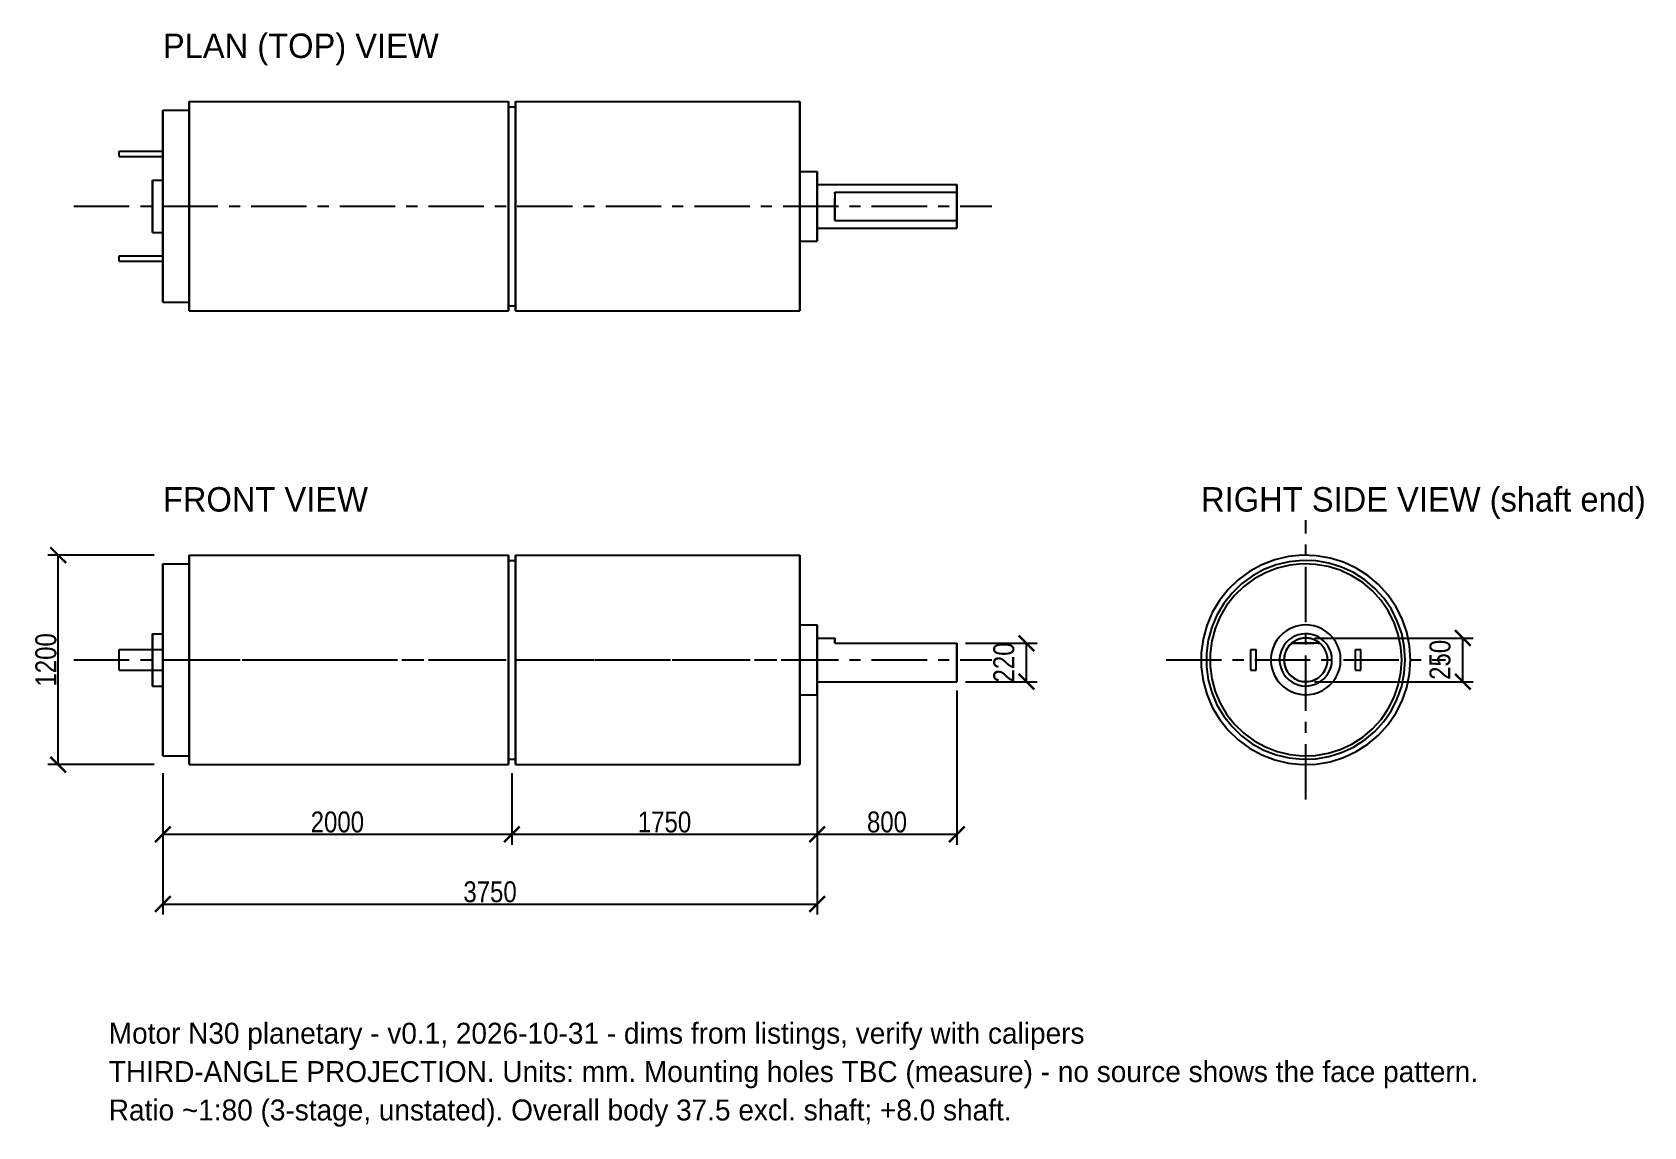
# Model space of a CAD drawing. Header units: millimetres. Extents: x -7.5 to 84.9, y -26.8 to 36.
import ezdxf

# ---------------------------------------------------------------- set-up
doc = ezdxf.new("R2010")
doc.units = ezdxf.units.MM
doc.linetypes.add('CENTER', pattern=[5.08, 3.175, -0.635, 0.635, -0.635])
doc.linetypes.add('DASHED', pattern=[1.524, 1.27, -0.254])
for name, color, linetype in [('CENTER', 1, 'CENTER'), ('DIMS', 3, 'Continuous'), ('HIDDEN', 8, 'DASHED'), ('TEXT', 7, 'Continuous'), ('VISIBLE', 7, 'Continuous')]:
    doc.layers.add(name, color=color, linetype=linetype)
doc.styles.add('OpenSansCondensed-Light', font='OpenSansCondensed-Light.ttf')
doc.dimstyles.new('EZDXF', dxfattribs={"dimtxt": 0.25, "dimasz": 0.175, "dimexe": 0.375, "dimexo": 0.125, "dimgap": 0.1, "dimtad": 1, "dimlfac": 100, "dimzin": 12, "dimdsep": 46, "dimtxsty": 'OpenSansCondensed-Light', "dimblk": 'ARCHTICK', "dimcen": 2.5, "dimazin": 3, "dimtfac": 0.5, "dimtmove": 2, "dimatfit": 3})

msp = doc.modelspace()

# ---------------------------------------------------------------- texts
at = {"layer": 'TEXT'}
for s, height, p in [('PLAN (TOP) VIEW', 1.4, (0, 34.5)), ('FRONT VIEW', 1.4, (0, 8.5)), ('RIGHT SIDE VIEW (shaft end)', 1.4, (59.5, 8.5)), ('Motor N30 planetary - v0.1, 2026-10-31 - dims from listings, verify with calipers', 1.2, (-3.1, -22)), ('THIRD-ANGLE PROJECTION. Units: mm. Mounting holes TBC (measure) - no source shows the face pattern.', 1.2, (-3.1, -24.2)), ('Ratio ~1:80 (3-stage, unstated). Overall body 37.5 excl. shaft; +8.0 shaft.', 1.2, (-3.1, -26.4))]:
    msp.add_text(s, height=height, dxfattribs=at).set_placement(p)

# ---------------------------------------------------------------- blocks, each defined once
blk = doc.blocks.new('_ARCHTICK')
at = {"color": 0, "linetype": 'BYBLOCK', "const_width": 0.15}
blk.add_lwpolyline([(-0.5, -0.5), (0.5, 0.5)], dxfattribs=at)

# ---------------------------------------------------------------- dimensions: what is measured, and where the dimension line sits
at = {"layer": 'DIMS'}
for base, p1, p2 in [((-6, -6), (0, -6), (0, 6)), ((49.5, -1.25), (45.5, -1.25), (45.5, 0.95)), ((74.5, -1.25), (65.5, -1.25), (65.5, 1.25))]:
    msp.add_linear_dim(base=base, p1=p1, p2=p2, angle=90, dimstyle='EZDXF', override={"dimtxt": 1.2, "dimasz": 0.9, "dimexe": 0.6, "dimexo": 0.5, "dimdec": 1}, dxfattribs=at).render()
for base, p1, p2 in [((37.5, -10), (37.5, -1.25), (45.5, -1.25)), ((0, -14), (0, -6), (37.5, -6)), ((0, -10), (0, -6), (20, -6)), ((20, -10), (20, -6), (37.5, -6))]:
    msp.add_linear_dim(base=base, p1=p1, p2=p2, dimstyle='EZDXF', override={"dimtxt": 1.2, "dimasz": 0.9, "dimexe": 0.6, "dimexo": 0.5, "dimdec": 1}, dxfattribs=at).render()

# ---------------------------------------------------------------- linework, layer by layer
at = {"layer": 'CENTER'}
for p, q in [((-5.1, 26), (47.5, 26)), ((65.5, -8), (65.5, 8)), ((-5.1, 0), (47.5, 0)), ((57.5, 0), (73.5, 0))]:
    msp.add_line(p, q, dxfattribs=at)
at = {"layer": 'HIDDEN'}
for points in [[(0, 20.5), (0, 20.734), (0, 20.9681), (0, 21.2021), (0, 21.4362), (0, 21.6702), (0, 21.9043), (0, 22.1383), (0, 22.3723), (0, 22.6064), (0, 22.8404), (0, 23.0745), (0, 23.3085), (0, 23.5426), (0, 23.7766), (0, 24.0106), (0, 24.2447), (0, 24.4787), (0, 24.7128), (0, 24.9468), (0, 25.1809), (0, 25.4149), (0, 25.6489), (0, 25.883), (0, 26.117), (0, 26.3511), (0, 26.5851), (0, 26.8191), (0, 27.0532), (0, 27.2872), (0, 27.5213), (0, 27.7553), (0, 27.9894), (0, 28.2234), (0, 28.4574), (0, 28.6915), (0, 28.9255), (0, 29.1596), (0, 29.3936), (0, 29.6277), (0, 29.8617), (0, 30.0957), (0, 30.3298), (0, 30.5638), (0, 30.7979), (0, 31.0319), (0, 31.266), (0, 31.5)], [(1.5, 20), (1.5, 20.2553), (1.5, 20.5106), (1.5, 20.766), (1.5, 21.0213), (1.5, 21.2766), (1.5, 21.5319), (1.5, 21.7872), (1.5, 22.0426), (1.5, 22.2979), (1.5, 22.5532), (1.5, 22.8085), (1.5, 23.0638), (1.5, 23.3191), (1.5, 23.5745), (1.5, 23.8298), (1.5, 24.0851), (1.5, 24.3404), (1.5, 24.5957), (1.5, 24.8511), (1.5, 25.1064), (1.5, 25.3617), (1.5, 25.617), (1.5, 25.8723), (1.5, 26.1277), (1.5, 26.383), (1.5, 26.6383), (1.5, 26.8936), (1.5, 27.1489), (1.5, 27.4043), (1.5, 27.6596), (1.5, 27.9149), (1.5, 28.1702), (1.5, 28.4255), (1.5, 28.6809), (1.5, 28.9362), (1.5, 29.1915), (1.5, 29.4468), (1.5, 29.7021), (1.5, 29.9574), (1.5, 30.2128), (1.5, 30.4681), (1.5, 30.7234), (1.5, 30.9787), (1.5, 31.234), (1.5, 31.4894), (1.5, 31.7447), (1.5, 32)], [(1.5, 31.5), (1.5, 31.266), (1.5, 31.0319), (1.5, 30.7979), (1.5, 30.5638), (1.5, 30.3298), (1.5, 30.0957), (1.5, 29.8617), (1.5, 29.6277), (1.5, 29.3936), (1.5, 29.1596), (1.5, 28.9255), (1.5, 28.6915), (1.5, 28.4574), (1.5, 28.2234), (1.5, 27.9894), (1.5, 27.7553), (1.5, 27.5213), (1.5, 27.2872), (1.5, 27.0532), (1.5, 26.8191), (1.5, 26.5851), (1.5, 26.3511), (1.5, 26.117), (1.5, 25.883), (1.5, 25.6489), (1.5, 25.4149), (1.5, 25.1809), (1.5, 24.9468), (1.5, 24.7128), (1.5, 24.4787), (1.5, 24.2447), (1.5, 24.0106), (1.5, 23.7766), (1.5, 23.5426), (1.5, 23.3085), (1.5, 23.0745), (1.5, 22.8404), (1.5, 22.6064), (1.5, 22.3723), (1.5, 22.1383), (1.5, 21.9043), (1.5, 21.6702), (1.5, 21.4362), (1.5, 21.2021), (1.5, 20.9681), (1.5, 20.734), (1.5, 20.5)], [(1.5, 20.5), (1.5, 20.734), (1.5, 20.9681), (1.5, 21.2021), (1.5, 21.4362), (1.5, 21.6702), (1.5, 21.9043), (1.5, 22.1383), (1.5, 22.3723), (1.5, 22.6064), (1.5, 22.8404), (1.5, 23.0745), (1.5, 23.3085), (1.5, 23.5426), (1.5, 23.7766), (1.5, 24.0106), (1.5, 24.2447), (1.5, 24.4787), (1.5, 24.7128), (1.5, 24.9468), (1.5, 25.1809), (1.5, 25.4149), (1.5, 25.6489), (1.5, 25.883), (1.5, 26.117), (1.5, 26.3511), (1.5, 26.5851), (1.5, 26.8191), (1.5, 27.0532), (1.5, 27.2872), (1.5, 27.5213), (1.5, 27.7553), (1.5, 27.9894), (1.5, 28.2234), (1.5, 28.4574), (1.5, 28.6915), (1.5, 28.9255), (1.5, 29.1596), (1.5, 29.3936), (1.5, 29.6277), (1.5, 29.8617), (1.5, 30.0957), (1.5, 30.3298), (1.5, 30.5638), (1.5, 30.7979), (1.5, 31.0319), (1.5, 31.266), (1.5, 31.5)], [(19.8, 20), (19.8, 20.2553), (19.8, 20.5106), (19.8, 20.766), (19.8, 21.0213), (19.8, 21.2766), (19.8, 21.5319), (19.8, 21.7872), (19.8, 22.0426), (19.8, 22.2979), (19.8, 22.5532), (19.8, 22.8085), (19.8, 23.0638), (19.8, 23.3191), (19.8, 23.5745), (19.8, 23.8298), (19.8, 24.0851), (19.8, 24.3404), (19.8, 24.5957), (19.8, 24.8511), (19.8, 25.1064), (19.8, 25.3617), (19.8, 25.617), (19.8, 25.8723), (19.8, 26.1277), (19.8, 26.383), (19.8, 26.6383), (19.8, 26.8936), (19.8, 27.1489), (19.8, 27.4043), (19.8, 27.6596), (19.8, 27.9149), (19.8, 28.1702), (19.8, 28.4255), (19.8, 28.6809), (19.8, 28.9362), (19.8, 29.1915), (19.8, 29.4468), (19.8, 29.7021), (19.8, 29.9574), (19.8, 30.2128), (19.8, 30.4681), (19.8, 30.7234), (19.8, 30.9787), (19.8, 31.234), (19.8, 31.4894), (19.8, 31.7447), (19.8, 32)], [(19.8, 31.7), (19.8, 31.4574), (19.8, 31.2149), (19.8, 30.9723), (19.8, 30.7298), (19.8, 30.4872), (19.8, 30.2447), (19.8, 30.0021), (19.8, 29.7596), (19.8, 29.517), (19.8, 29.2745), (19.8, 29.0319), (19.8, 28.7894), (19.8, 28.5468), (19.8, 28.3043), (19.8, 28.0617), (19.8, 27.8191), (19.8, 27.5766), (19.8, 27.334), (19.8, 27.0915), (19.8, 26.8489), (19.8, 26.6064), (19.8, 26.3638), (19.8, 26.1213), (19.8, 25.8787), (19.8, 25.6362), (19.8, 25.3936), (19.8, 25.1511), (19.8, 24.9085), (19.8, 24.666), (19.8, 24.4234), (19.8, 24.1809), (19.8, 23.9383), (19.8, 23.6957), (19.8, 23.4532), (19.8, 23.2106), (19.8, 22.9681), (19.8, 22.7255), (19.8, 22.483), (19.8, 22.2404), (19.8, 21.9979), (19.8, 21.7553), (19.8, 21.5128), (19.8, 21.2702), (19.8, 21.0277), (19.8, 20.7851), (19.8, 20.5426), (19.8, 20.3)], [(19.8, 20.3), (19.8, 20.5426), (19.8, 20.7851), (19.8, 21.0277), (19.8, 21.2702), (19.8, 21.5128), (19.8, 21.7553), (19.8, 21.9979), (19.8, 22.2404), (19.8, 22.483), (19.8, 22.7255), (19.8, 22.9681), (19.8, 23.2106), (19.8, 23.4532), (19.8, 23.6957), (19.8, 23.9383), (19.8, 24.1809), (19.8, 24.4234), (19.8, 24.666), (19.8, 24.9085), (19.8, 25.1511), (19.8, 25.3936), (19.8, 25.6362), (19.8, 25.8787), (19.8, 26.1213), (19.8, 26.3638), (19.8, 26.6064), (19.8, 26.8489), (19.8, 27.0915), (19.8, 27.334), (19.8, 27.5766), (19.8, 27.8191), (19.8, 28.0617), (19.8, 28.3043), (19.8, 28.5468), (19.8, 28.7894), (19.8, 29.0319), (19.8, 29.2745), (19.8, 29.517), (19.8, 29.7596), (19.8, 30.0021), (19.8, 30.2447), (19.8, 30.4872), (19.8, 30.7298), (19.8, 30.9723), (19.8, 31.2149), (19.8, 31.4574), (19.8, 31.7)], [(20.2, 20), (20.2, 20.2553), (20.2, 20.5106), (20.2, 20.766), (20.2, 21.0213), (20.2, 21.2766), (20.2, 21.5319), (20.2, 21.7872), (20.2, 22.0426), (20.2, 22.2979), (20.2, 22.5532), (20.2, 22.8085), (20.2, 23.0638), (20.2, 23.3191), (20.2, 23.5745), (20.2, 23.8298), (20.2, 24.0851), (20.2, 24.3404), (20.2, 24.5957), (20.2, 24.8511), (20.2, 25.1064), (20.2, 25.3617), (20.2, 25.617), (20.2, 25.8723), (20.2, 26.1277), (20.2, 26.383), (20.2, 26.6383), (20.2, 26.8936), (20.2, 27.1489), (20.2, 27.4043), (20.2, 27.6596), (20.2, 27.9149), (20.2, 28.1702), (20.2, 28.4255), (20.2, 28.6809), (20.2, 28.9362), (20.2, 29.1915), (20.2, 29.4468), (20.2, 29.7021), (20.2, 29.9574), (20.2, 30.2128), (20.2, 30.4681), (20.2, 30.7234), (20.2, 30.9787), (20.2, 31.234), (20.2, 31.4894), (20.2, 31.7447), (20.2, 32)], [(20.2, 31.7), (20.2, 31.4574), (20.2, 31.2149), (20.2, 30.9723), (20.2, 30.7298), (20.2, 30.4872), (20.2, 30.2447), (20.2, 30.0021), (20.2, 29.7596), (20.2, 29.517), (20.2, 29.2745), (20.2, 29.0319), (20.2, 28.7894), (20.2, 28.5468), (20.2, 28.3043), (20.2, 28.0617), (20.2, 27.8191), (20.2, 27.5766), (20.2, 27.334), (20.2, 27.0915), (20.2, 26.8489), (20.2, 26.6064), (20.2, 26.3638), (20.2, 26.1213), (20.2, 25.8787), (20.2, 25.6362), (20.2, 25.3936), (20.2, 25.1511), (20.2, 24.9085), (20.2, 24.666), (20.2, 24.4234), (20.2, 24.1809), (20.2, 23.9383), (20.2, 23.6957), (20.2, 23.4532), (20.2, 23.2106), (20.2, 22.9681), (20.2, 22.7255), (20.2, 22.483), (20.2, 22.2404), (20.2, 21.9979), (20.2, 21.7553), (20.2, 21.5128), (20.2, 21.2702), (20.2, 21.0277), (20.2, 20.7851), (20.2, 20.5426), (20.2, 20.3)], [(20.2, 20.3), (20.2, 20.5426), (20.2, 20.7851), (20.2, 21.0277), (20.2, 21.2702), (20.2, 21.5128), (20.2, 21.7553), (20.2, 21.9979), (20.2, 22.2404), (20.2, 22.483), (20.2, 22.7255), (20.2, 22.9681), (20.2, 23.2106), (20.2, 23.4532), (20.2, 23.6957), (20.2, 23.9383), (20.2, 24.1809), (20.2, 24.4234), (20.2, 24.666), (20.2, 24.9085), (20.2, 25.1511), (20.2, 25.3936), (20.2, 25.6362), (20.2, 25.8787), (20.2, 26.1213), (20.2, 26.3638), (20.2, 26.6064), (20.2, 26.8489), (20.2, 27.0915), (20.2, 27.334), (20.2, 27.5766), (20.2, 27.8191), (20.2, 28.0617), (20.2, 28.3043), (20.2, 28.5468), (20.2, 28.7894), (20.2, 29.0319), (20.2, 29.2745), (20.2, 29.517), (20.2, 29.7596), (20.2, 30.0021), (20.2, 30.2447), (20.2, 30.4872), (20.2, 30.7298), (20.2, 30.9723), (20.2, 31.2149), (20.2, 31.4574), (20.2, 31.7)], [(36.5, 20), (36.5, 20.2553), (36.5, 20.5106), (36.5, 20.766), (36.5, 21.0213), (36.5, 21.2766), (36.5, 21.5319), (36.5, 21.7872), (36.5, 22.0426), (36.5, 22.2979), (36.5, 22.5532), (36.5, 22.8085), (36.5, 23.0638), (36.5, 23.3191), (36.5, 23.5745), (36.5, 23.8298), (36.5, 24.0851), (36.5, 24.3404), (36.5, 24.5957), (36.5, 24.8511), (36.5, 25.1064), (36.5, 25.3617), (36.5, 25.617), (36.5, 25.8723), (36.5, 26.1277), (36.5, 26.383), (36.5, 26.6383), (36.5, 26.8936), (36.5, 27.1489), (36.5, 27.4043), (36.5, 27.6596), (36.5, 27.9149), (36.5, 28.1702), (36.5, 28.4255), (36.5, 28.6809), (36.5, 28.9362), (36.5, 29.1915), (36.5, 29.4468), (36.5, 29.7021), (36.5, 29.9574), (36.5, 30.2128), (36.5, 30.4681), (36.5, 30.7234), (36.5, 30.9787), (36.5, 31.234), (36.5, 31.4894), (36.5, 31.7447), (36.5, 32)], [(-2.5, 28.85), (-2.5, 29.15)], [(-2.5, 29.15), (0, 29.15)], [(-2.5, 28.85), (0, 28.85)], [(0, 28.85), (0, 29.15)], [(0, 28.85), (0, 29.15)], [(36.5, 28), (36.5, 27.9149), (36.5, 27.8298), (36.5, 27.7447), (36.5, 27.6596), (36.5, 27.5745), (36.5, 27.4894), (36.5, 27.4043), (36.5, 27.3191), (36.5, 27.234), (36.5, 27.1489), (36.5, 27.0638), (36.5, 26.9787), (36.5, 26.8936), (36.5, 26.8085), (36.5, 26.7234), (36.5, 26.6383), (36.5, 26.5532), (36.5, 26.4681), (36.5, 26.383), (36.5, 26.2979), (36.5, 26.2128), (36.5, 26.1277), (36.5, 26.0426), (36.5, 25.9574), (36.5, 25.8723), (36.5, 25.7872), (36.5, 25.7021), (36.5, 25.617), (36.5, 25.5319), (36.5, 25.4468), (36.5, 25.3617), (36.5, 25.2766), (36.5, 25.1915), (36.5, 25.1064), (36.5, 25.0213), (36.5, 24.9362), (36.5, 24.8511), (36.5, 24.766), (36.5, 24.6809), (36.5, 24.5957), (36.5, 24.5106), (36.5, 24.4255), (36.5, 24.3404), (36.5, 24.2553), (36.5, 24.1702), (36.5, 24.0851), (36.5, 24)], [(36.5, 24), (36.5, 24.0851), (36.5, 24.1702), (36.5, 24.2553), (36.5, 24.3404), (36.5, 24.4255), (36.5, 24.5106), (36.5, 24.5957), (36.5, 24.6809), (36.5, 24.766), (36.5, 24.8511), (36.5, 24.9362), (36.5, 25.0213), (36.5, 25.1064), (36.5, 25.1915), (36.5, 25.2766), (36.5, 25.3617), (36.5, 25.4468), (36.5, 25.5319), (36.5, 25.617), (36.5, 25.7021), (36.5, 25.7872), (36.5, 25.8723), (36.5, 25.9574), (36.5, 26.0426), (36.5, 26.1277), (36.5, 26.2128), (36.5, 26.2979), (36.5, 26.383), (36.5, 26.4681), (36.5, 26.5532), (36.5, 26.6383), (36.5, 26.7234), (36.5, 26.8085), (36.5, 26.8936), (36.5, 26.9787), (36.5, 27.0638), (36.5, 27.1489), (36.5, 27.234), (36.5, 27.3191), (36.5, 27.4043), (36.5, 27.4894), (36.5, 27.5745), (36.5, 27.6596), (36.5, 27.7447), (36.5, 27.8298), (36.5, 27.9149), (36.5, 28)], [(37.5, 24), (37.5, 24.0851), (37.5, 24.1702), (37.5, 24.2553), (37.5, 24.3404), (37.5, 24.4255), (37.5, 24.5106), (37.5, 24.5957), (37.5, 24.6809), (37.5, 24.766), (37.5, 24.8511), (37.5, 24.9362), (37.5, 25.0213), (37.5, 25.1064), (37.5, 25.1915), (37.5, 25.2766), (37.5, 25.3617), (37.5, 25.4468), (37.5, 25.5319), (37.5, 25.617), (37.5, 25.7021), (37.5, 25.7872), (37.5, 25.8723), (37.5, 25.9574), (37.5, 26.0426), (37.5, 26.1277), (37.5, 26.2128), (37.5, 26.2979), (37.5, 26.383), (37.5, 26.4681), (37.5, 26.5532), (37.5, 26.6383), (37.5, 26.7234), (37.5, 26.8085), (37.5, 26.8936), (37.5, 26.9787), (37.5, 27.0638), (37.5, 27.1489), (37.5, 27.234), (37.5, 27.3191), (37.5, 27.4043), (37.5, 27.4894), (37.5, 27.5745), (37.5, 27.6596), (37.5, 27.7447), (37.5, 27.8298), (37.5, 27.9149), (37.5, 28)], [(-0.6, 24.5), (-0.6, 24.5638), (-0.6, 24.6277), (-0.6, 24.6915), (-0.6, 24.7553), (-0.6, 24.8191), (-0.6, 24.883), (-0.6, 24.9468), (-0.6, 25.0106), (-0.6, 25.0745), (-0.6, 25.1383), (-0.6, 25.2021), (-0.6, 25.266), (-0.6, 25.3298), (-0.6, 25.3936), (-0.6, 25.4574), (-0.6, 25.5213), (-0.6, 25.5851), (-0.6, 25.6489), (-0.6, 25.7128), (-0.6, 25.7766), (-0.6, 25.8404), (-0.6, 25.9043), (-0.6, 25.9681), (-0.6, 26.0319), (-0.6, 26.0957), (-0.6, 26.1596), (-0.6, 26.2234), (-0.6, 26.2872), (-0.6, 26.3511), (-0.6, 26.4149), (-0.6, 26.4787), (-0.6, 26.5426), (-0.6, 26.6064), (-0.6, 26.6702), (-0.6, 26.734), (-0.6, 26.7979), (-0.6, 26.8617), (-0.6, 26.9255), (-0.6, 26.9894), (-0.6, 27.0532), (-0.6, 27.117), (-0.6, 27.1809), (-0.6, 27.2447), (-0.6, 27.3085), (-0.6, 27.3723), (-0.6, 27.4362), (-0.6, 27.5)], [(0, 27.5), (0, 27.4362), (0, 27.3723), (0, 27.3085), (0, 27.2447), (0, 27.1809), (0, 27.117), (0, 27.0532), (0, 26.9894), (0, 26.9255), (0, 26.8617), (0, 26.7979), (0, 26.734), (0, 26.6702), (0, 26.6064), (0, 26.5426), (0, 26.4787), (0, 26.4149), (0, 26.3511), (0, 26.2872), (0, 26.2234), (0, 26.1596), (0, 26.0957), (0, 26.0319), (0, 25.9681), (0, 25.9043), (0, 25.8404), (0, 25.7766), (0, 25.7128), (0, 25.6489), (0, 25.5851), (0, 25.5213), (0, 25.4574), (0, 25.3936), (0, 25.3298), (0, 25.266), (0, 25.2021), (0, 25.1383), (0, 25.0745), (0, 25.0106), (0, 24.9468), (0, 24.883), (0, 24.8191), (0, 24.7553), (0, 24.6915), (0, 24.6277), (0, 24.5638), (0, 24.5)], [(0, 24.5), (0, 24.5638), (0, 24.6277), (0, 24.6915), (0, 24.7553), (0, 24.8191), (0, 24.883), (0, 24.9468), (0, 25.0106), (0, 25.0745), (0, 25.1383), (0, 25.2021), (0, 25.266), (0, 25.3298), (0, 25.3936), (0, 25.4574), (0, 25.5213), (0, 25.5851), (0, 25.6489), (0, 25.7128), (0, 25.7766), (0, 25.8404), (0, 25.9043), (0, 25.9681), (0, 26.0319), (0, 26.0957), (0, 26.1596), (0, 26.2234), (0, 26.2872), (0, 26.3511), (0, 26.4149), (0, 26.4787), (0, 26.5426), (0, 26.6064), (0, 26.6702), (0, 26.734), (0, 26.7979), (0, 26.8617), (0, 26.9255), (0, 26.9894), (0, 27.0532), (0, 27.117), (0, 27.1809), (0, 27.2447), (0, 27.3085), (0, 27.3723), (0, 27.4362), (0, 27.5)], [(37.5, 27.25), (37.5, 27.1968), (37.5, 27.1436), (37.5, 27.0904), (37.5, 27.0372), (37.5, 26.984), (37.5, 26.9309), (37.5, 26.8777), (37.5, 26.8245), (37.5, 26.7713), (37.5, 26.7181), (37.5, 26.6649), (37.5, 26.6117), (37.5, 26.5585), (37.5, 26.5053), (37.5, 26.4521), (37.5, 26.3989), (37.5, 26.3457), (37.5, 26.2926), (37.5, 26.2394), (37.5, 26.1862), (37.5, 26.133), (37.5, 26.0798), (37.5, 26.0266), (37.5, 25.9734), (37.5, 25.9202), (37.5, 25.867), (37.5, 25.8138), (37.5, 25.7606), (37.5, 25.7074), (37.5, 25.6543), (37.5, 25.6011), (37.5, 25.5479), (37.5, 25.4947), (37.5, 25.4415), (37.5, 25.3883), (37.5, 25.3351), (37.5, 25.2819), (37.5, 25.2287), (37.5, 25.1755), (37.5, 25.1223), (37.5, 25.0691), (37.5, 25.016), (37.5, 24.9628), (37.5, 24.9096), (37.5, 24.8564), (37.5, 24.8032), (37.5, 24.75)], [(37.5, 24.75), (37.5, 24.8032), (37.5, 24.8564), (37.5, 24.9096), (37.5, 24.9628), (37.5, 25.016), (37.5, 25.0691), (37.5, 25.1223), (37.5, 25.1755), (37.5, 25.2287), (37.5, 25.2819), (37.5, 25.3351), (37.5, 25.3883), (37.5, 25.4415), (37.5, 25.4947), (37.5, 25.5479), (37.5, 25.6011), (37.5, 25.6543), (37.5, 25.7074), (37.5, 25.7606), (37.5, 25.8138), (37.5, 25.867), (37.5, 25.9202), (37.5, 25.9734), (37.5, 26.0266), (37.5, 26.0798), (37.5, 26.133), (37.5, 26.1862), (37.5, 26.2394), (37.5, 26.2926), (37.5, 26.3457), (37.5, 26.3989), (37.5, 26.4521), (37.5, 26.5053), (37.5, 26.5585), (37.5, 26.6117), (37.5, 26.6649), (37.5, 26.7181), (37.5, 26.7713), (37.5, 26.8245), (37.5, 26.8777), (37.5, 26.9309), (37.5, 26.984), (37.5, 27.0372), (37.5, 27.0904), (37.5, 27.1436), (37.5, 27.1968), (37.5, 27.25)], [(38.501, 25.1876), (38.501, 26.8124)], [(45.5, 24.75), (45.5, 24.8032), (45.5, 24.8564), (45.5, 24.9096), (45.5, 24.9628), (45.5, 25.016), (45.5, 25.0691), (45.5, 25.1223), (45.5, 25.1755), (45.5, 25.2287), (45.5, 25.2819), (45.5, 25.3351), (45.5, 25.3883), (45.5, 25.4415), (45.5, 25.4947), (45.5, 25.5479), (45.5, 25.6011), (45.5, 25.6543), (45.5, 25.7074), (45.5, 25.7606), (45.5, 25.8138), (45.5, 25.867), (45.5, 25.9202), (45.5, 25.9734), (45.5, 26.0266), (45.5, 26.0798), (45.5, 26.133), (45.5, 26.1862), (45.5, 26.2394), (45.5, 26.2926), (45.5, 26.3457), (45.5, 26.3989), (45.5, 26.4521), (45.5, 26.5053), (45.5, 26.5585), (45.5, 26.6117), (45.5, 26.6649), (45.5, 26.7181), (45.5, 26.7713), (45.5, 26.8245), (45.5, 26.8777), (45.5, 26.9309), (45.5, 26.984), (45.5, 27.0372), (45.5, 27.0904), (45.5, 27.1436), (45.5, 27.1968), (45.5, 27.25)], [(-2.5, 22.85), (-2.5, 23.15)], [(-2.5, 23.15), (0, 23.15)], [(0, 22.85), (0, 23.15)], [(0, 22.85), (0, 23.15)], [(-2.5, 22.85), (0, 22.85)], [(1.5, 0), (1.5, 0.1277), (1.5, 0.2553), (1.5, 0.383), (1.5, 0.5106), (1.5, 0.6383), (1.5, 0.766), (1.5, 0.8936), (1.5, 1.0213), (1.5, 1.1489), (1.5, 1.2766), (1.5, 1.4043), (1.5, 1.5319), (1.5, 1.6596), (1.5, 1.7872), (1.5, 1.9149), (1.5, 2.0426), (1.5, 2.1702), (1.5, 2.2979), (1.5, 2.4255), (1.5, 2.5532), (1.5, 2.6809), (1.5, 2.8085), (1.5, 2.9362), (1.5, 3.0638), (1.5, 3.1915), (1.5, 3.3191), (1.5, 3.4468), (1.5, 3.5745), (1.5, 3.7021), (1.5, 3.8298), (1.5, 3.9574), (1.5, 4.0851), (1.5, 4.2128), (1.5, 4.3404), (1.5, 4.4681), (1.5, 4.5957), (1.5, 4.7234), (1.5, 4.8511), (1.5, 4.9787), (1.5, 5.1064), (1.5, 5.234), (1.5, 5.3617), (1.5, 5.4894), (1.5, 5.617), (1.5, 5.7447), (1.5, 5.8723), (1.5, 6)], [(19.8, 0), (19.8, 0.1277), (19.8, 0.2553), (19.8, 0.383), (19.8, 0.5106), (19.8, 0.6383), (19.8, 0.766), (19.8, 0.8936), (19.8, 1.0213), (19.8, 1.1489), (19.8, 1.2766), (19.8, 1.4043), (19.8, 1.5319), (19.8, 1.6596), (19.8, 1.7872), (19.8, 1.9149), (19.8, 2.0426), (19.8, 2.1702), (19.8, 2.2979), (19.8, 2.4255), (19.8, 2.5532), (19.8, 2.6809), (19.8, 2.8085), (19.8, 2.9362), (19.8, 3.0638), (19.8, 3.1915), (19.8, 3.3191), (19.8, 3.4468), (19.8, 3.5745), (19.8, 3.7021), (19.8, 3.8298), (19.8, 3.9574), (19.8, 4.0851), (19.8, 4.2128), (19.8, 4.3404), (19.8, 4.4681), (19.8, 4.5957), (19.8, 4.7234), (19.8, 4.8511), (19.8, 4.9787), (19.8, 5.1064), (19.8, 5.234), (19.8, 5.3617), (19.8, 5.4894), (19.8, 5.617), (19.8, 5.7447), (19.8, 5.8723), (19.8, 6)], [(19.8, 0), (19.8, 0.1213), (19.8, 0.2426), (19.8, 0.3638), (19.8, 0.4851), (19.8, 0.6064), (19.8, 0.7277), (19.8, 0.8489), (19.8, 0.9702), (19.8, 1.0915), (19.8, 1.2128), (19.8, 1.334), (19.8, 1.4553), (19.8, 1.5766), (19.8, 1.6979), (19.8, 1.8191), (19.8, 1.9404), (19.8, 2.0617), (19.8, 2.183), (19.8, 2.3043), (19.8, 2.4255), (19.8, 2.5468), (19.8, 2.6681), (19.8, 2.7894), (19.8, 2.9106), (19.8, 3.0319), (19.8, 3.1532), (19.8, 3.2745), (19.8, 3.3957), (19.8, 3.517), (19.8, 3.6383), (19.8, 3.7596), (19.8, 3.8809), (19.8, 4.0021), (19.8, 4.1234), (19.8, 4.2447), (19.8, 4.366), (19.8, 4.4872), (19.8, 4.6085), (19.8, 4.7298), (19.8, 4.8511), (19.8, 4.9723), (19.8, 5.0936), (19.8, 5.2149), (19.8, 5.3362), (19.8, 5.4574), (19.8, 5.5787), (19.8, 5.7)], [(19.8, 5.7), (19.8, 5.4574), (19.8, 5.2149), (19.8, 4.9723), (19.8, 4.7298), (19.8, 4.4872), (19.8, 4.2447), (19.8, 4.0021), (19.8, 3.7596), (19.8, 3.517), (19.8, 3.2745), (19.8, 3.0319), (19.8, 2.7894), (19.8, 2.5468), (19.8, 2.3043), (19.8, 2.0617), (19.8, 1.8191), (19.8, 1.5766), (19.8, 1.334), (19.8, 1.0915), (19.8, 0.8489), (19.8, 0.6064), (19.8, 0.3638), (19.8, 0.1213), (19.8, -0.1213), (19.8, -0.3638), (19.8, -0.6064), (19.8, -0.8489), (19.8, -1.0915), (19.8, -1.334), (19.8, -1.5766), (19.8, -1.8191), (19.8, -2.0617), (19.8, -2.3043), (19.8, -2.5468), (19.8, -2.7894), (19.8, -3.0319), (19.8, -3.2745), (19.8, -3.517), (19.8, -3.7596), (19.8, -4.0021), (19.8, -4.2447), (19.8, -4.4872), (19.8, -4.7298), (19.8, -4.9723), (19.8, -5.2149), (19.8, -5.4574), (19.8, -5.7)], [(20.2, 0), (20.2, 0.1277), (20.2, 0.2553), (20.2, 0.383), (20.2, 0.5106), (20.2, 0.6383), (20.2, 0.766), (20.2, 0.8936), (20.2, 1.0213), (20.2, 1.1489), (20.2, 1.2766), (20.2, 1.4043), (20.2, 1.5319), (20.2, 1.6596), (20.2, 1.7872), (20.2, 1.9149), (20.2, 2.0426), (20.2, 2.1702), (20.2, 2.2979), (20.2, 2.4255), (20.2, 2.5532), (20.2, 2.6809), (20.2, 2.8085), (20.2, 2.9362), (20.2, 3.0638), (20.2, 3.1915), (20.2, 3.3191), (20.2, 3.4468), (20.2, 3.5745), (20.2, 3.7021), (20.2, 3.8298), (20.2, 3.9574), (20.2, 4.0851), (20.2, 4.2128), (20.2, 4.3404), (20.2, 4.4681), (20.2, 4.5957), (20.2, 4.7234), (20.2, 4.8511), (20.2, 4.9787), (20.2, 5.1064), (20.2, 5.234), (20.2, 5.3617), (20.2, 5.4894), (20.2, 5.617), (20.2, 5.7447), (20.2, 5.8723), (20.2, 6)], [(20.2, 0), (20.2, 0.1213), (20.2, 0.2426), (20.2, 0.3638), (20.2, 0.4851), (20.2, 0.6064), (20.2, 0.7277), (20.2, 0.8489), (20.2, 0.9702), (20.2, 1.0915), (20.2, 1.2128), (20.2, 1.334), (20.2, 1.4553), (20.2, 1.5766), (20.2, 1.6979), (20.2, 1.8191), (20.2, 1.9404), (20.2, 2.0617), (20.2, 2.183), (20.2, 2.3043), (20.2, 2.4255), (20.2, 2.5468), (20.2, 2.6681), (20.2, 2.7894), (20.2, 2.9106), (20.2, 3.0319), (20.2, 3.1532), (20.2, 3.2745), (20.2, 3.3957), (20.2, 3.517), (20.2, 3.6383), (20.2, 3.7596), (20.2, 3.8809), (20.2, 4.0021), (20.2, 4.1234), (20.2, 4.2447), (20.2, 4.366), (20.2, 4.4872), (20.2, 4.6085), (20.2, 4.7298), (20.2, 4.8511), (20.2, 4.9723), (20.2, 5.0936), (20.2, 5.2149), (20.2, 5.3362), (20.2, 5.4574), (20.2, 5.5787), (20.2, 5.7)], [(20.2, 5.7), (20.2, 5.4574), (20.2, 5.2149), (20.2, 4.9723), (20.2, 4.7298), (20.2, 4.4872), (20.2, 4.2447), (20.2, 4.0021), (20.2, 3.7596), (20.2, 3.517), (20.2, 3.2745), (20.2, 3.0319), (20.2, 2.7894), (20.2, 2.5468), (20.2, 2.3043), (20.2, 2.0617), (20.2, 1.8191), (20.2, 1.5766), (20.2, 1.334), (20.2, 1.0915), (20.2, 0.8489), (20.2, 0.6064), (20.2, 0.3638), (20.2, 0.1213), (20.2, -0.1213), (20.2, -0.3638), (20.2, -0.6064), (20.2, -0.8489), (20.2, -1.0915), (20.2, -1.334), (20.2, -1.5766), (20.2, -1.8191), (20.2, -2.0617), (20.2, -2.3043), (20.2, -2.5468), (20.2, -2.7894), (20.2, -3.0319), (20.2, -3.2745), (20.2, -3.517), (20.2, -3.7596), (20.2, -4.0021), (20.2, -4.2447), (20.2, -4.4872), (20.2, -4.7298), (20.2, -4.9723), (20.2, -5.2149), (20.2, -5.4574), (20.2, -5.7)], [(36.5, 0), (36.5, 0.1277), (36.5, 0.2553), (36.5, 0.383), (36.5, 0.5106), (36.5, 0.6383), (36.5, 0.766), (36.5, 0.8936), (36.5, 1.0213), (36.5, 1.1489), (36.5, 1.2766), (36.5, 1.4043), (36.5, 1.5319), (36.5, 1.6596), (36.5, 1.7872), (36.5, 1.9149), (36.5, 2.0426), (36.5, 2.1702), (36.5, 2.2979), (36.5, 2.4255), (36.5, 2.5532), (36.5, 2.6809), (36.5, 2.8085), (36.5, 2.9362), (36.5, 3.0638), (36.5, 3.1915), (36.5, 3.3191), (36.5, 3.4468), (36.5, 3.5745), (36.5, 3.7021), (36.5, 3.8298), (36.5, 3.9574), (36.5, 4.0851), (36.5, 4.2128), (36.5, 4.3404), (36.5, 4.4681), (36.5, 4.5957), (36.5, 4.7234), (36.5, 4.8511), (36.5, 4.9787), (36.5, 5.1064), (36.5, 5.234), (36.5, 5.3617), (36.5, 5.4894), (36.5, 5.617), (36.5, 5.7447), (36.5, 5.8723), (36.5, 6)], [(71.5, 0), (71.4465, 0.7997), (71.2868, 1.5852), (71.0239, 2.3423), (70.6624, 3.0577), (70.2088, 3.7185), (69.6712, 4.3129), (69.0591, 4.8304), (68.3835, 5.2617), (67.6564, 5.5991), (66.8909, 5.8366), (66.1006, 5.9699), (65.2995, 5.9966), (64.502, 5.9164), (63.7223, 5.7306), (62.9744, 5.4425), (62.2715, 5.0574), (61.6262, 4.5819), (61.0501, 4.0247), (60.5534, 3.3957), (60.1449, 2.7061), (59.832, 1.9681), (59.6202, 1.1951), (59.5134, 0.4008), (59.5134, -0.4008), (59.6202, -1.1951), (59.832, -1.9681), (60.1449, -2.7061), (60.5534, -3.3957), (61.0501, -4.0247), (61.6262, -4.5819), (62.2715, -5.0574), (62.9744, -5.4425), (63.7223, -5.7306), (64.502, -5.9164), (65.2995, -5.9966), (66.1006, -5.9699), (66.8909, -5.8366), (67.6564, -5.5991), (68.3835, -5.2617), (69.0591, -4.8304), (69.6712, -4.3129), (70.2088, -3.7185), (70.6624, -3.0577), (71.0239, -2.3423), (71.2868, -1.5852), (71.4465, -0.7997), (71.5, 0)], [(71.5, 0), (71.4465, 0.7997), (71.2868, 1.5852), (71.0239, 2.3423), (70.6624, 3.0577), (70.2088, 3.7185), (69.6712, 4.3129), (69.0591, 4.8304), (68.3835, 5.2617), (67.6564, 5.5991), (66.8909, 5.8366), (66.1006, 5.9699), (65.2995, 5.9966), (64.502, 5.9164), (63.7223, 5.7306), (62.9744, 5.4425), (62.2715, 5.0574), (61.6262, 4.5819), (61.0501, 4.0247), (60.5534, 3.3957), (60.1449, 2.7061), (59.832, 1.9681), (59.6202, 1.1951), (59.5134, 0.4008), (59.5134, -0.4008), (59.6202, -1.1951), (59.832, -1.9681), (60.1449, -2.7061), (60.5534, -3.3957), (61.0501, -4.0247), (61.6262, -4.5819), (62.2715, -5.0574), (62.9744, -5.4425), (63.7223, -5.7306), (64.502, -5.9164), (65.2995, -5.9966), (66.1006, -5.9699), (66.8909, -5.8366), (67.6564, -5.5991), (68.3835, -5.2617), (69.0591, -4.8304), (69.6712, -4.3129), (70.2088, -3.7185), (70.6624, -3.0577), (71.0239, -2.3423), (71.2868, -1.5852), (71.4465, -0.7997), (71.5, 0)], [(71.5, 0), (71.4465, 0.7997), (71.2868, 1.5852), (71.0239, 2.3423), (70.6624, 3.0577), (70.2088, 3.7185), (69.6712, 4.3129), (69.0591, 4.8304), (68.3835, 5.2617), (67.6564, 5.5991), (66.8909, 5.8366), (66.1006, 5.9699), (65.2995, 5.9966), (64.502, 5.9164), (63.7223, 5.7306), (62.9744, 5.4425), (62.2715, 5.0574), (61.6262, 4.5819), (61.0501, 4.0247), (60.5534, 3.3957), (60.1449, 2.7061), (59.832, 1.9681), (59.6202, 1.1951), (59.5134, 0.4008), (59.5134, -0.4008), (59.6202, -1.1951), (59.832, -1.9681), (60.1449, -2.7061), (60.5534, -3.3957), (61.0501, -4.0247), (61.6262, -4.5819), (62.2715, -5.0574), (62.9744, -5.4425), (63.7223, -5.7306), (64.502, -5.9164), (65.2995, -5.9966), (66.1006, -5.9699), (66.8909, -5.8366), (67.6564, -5.5991), (68.3835, -5.2617), (69.0591, -4.8304), (69.6712, -4.3129), (70.2088, -3.7185), (70.6624, -3.0577), (71.0239, -2.3423), (71.2868, -1.5852), (71.4465, -0.7997), (71.5, 0)], [(71.2, 0), (71.1491, 0.7597), (70.9975, 1.5059), (70.7477, 2.2252), (70.4043, 2.9048), (69.9734, 3.5326), (69.4626, 4.0973), (68.8811, 4.5889), (68.2393, 4.9986), (67.5486, 5.3191), (66.8214, 5.5447), (66.0705, 5.6714), (65.3095, 5.6968), (64.5519, 5.6206), (63.8112, 5.4441), (63.1007, 5.1704), (62.4329, 4.8045), (61.8199, 4.3528), (61.2726, 3.8235), (60.8007, 3.2259), (60.4126, 2.5708), (60.1154, 1.8697), (59.9142, 1.1354), (59.8127, 0.3807), (59.8127, -0.3807), (59.9142, -1.1354), (60.1154, -1.8697), (60.4126, -2.5708), (60.8007, -3.2259), (61.2726, -3.8235), (61.8199, -4.3528), (62.4329, -4.8045), (63.1007, -5.1704), (63.8112, -5.4441), (64.5519, -5.6206), (65.3095, -5.6968), (66.0705, -5.6714), (66.8214, -5.5447), (67.5486, -5.3191), (68.2393, -4.9986), (68.8811, -4.5889), (69.4626, -4.0973), (69.9734, -3.5326), (70.4043, -2.9048), (70.7477, -2.2252), (70.9975, -1.5059), (71.1491, -0.7597), (71.2, 0)], [(71.2, 0), (71.1491, 0.7597), (70.9975, 1.5059), (70.7477, 2.2252), (70.4043, 2.9048), (69.9734, 3.5326), (69.4626, 4.0973), (68.8811, 4.5889), (68.2393, 4.9986), (67.5486, 5.3191), (66.8214, 5.5447), (66.0705, 5.6714), (65.3095, 5.6968), (64.5519, 5.6206), (63.8112, 5.4441), (63.1007, 5.1704), (62.4329, 4.8045), (61.8199, 4.3528), (61.2726, 3.8235), (60.8007, 3.2259), (60.4126, 2.5708), (60.1154, 1.8697), (59.9142, 1.1354), (59.8127, 0.3807), (59.8127, -0.3807), (59.9142, -1.1354), (60.1154, -1.8697), (60.4126, -2.5708), (60.8007, -3.2259), (61.2726, -3.8235), (61.8199, -4.3528), (62.4329, -4.8045), (63.1007, -5.1704), (63.8112, -5.4441), (64.5519, -5.6206), (65.3095, -5.6968), (66.0705, -5.6714), (66.8214, -5.5447), (67.5486, -5.3191), (68.2393, -4.9986), (68.8811, -4.5889), (69.4626, -4.0973), (69.9734, -3.5326), (70.4043, -2.9048), (70.7477, -2.2252), (70.9975, -1.5059), (71.1491, -0.7597), (71.2, 0)], [(0, 0), (0, 0.117), (0, 0.234), (0, 0.3511), (0, 0.4681), (0, 0.5851), (0, 0.7021), (0, 0.8191), (0, 0.9362), (0, 1.0532), (0, 1.1702), (0, 1.2872), (0, 1.4043), (0, 1.5213), (0, 1.6383), (0, 1.7553), (0, 1.8723), (0, 1.9894), (0, 2.1064), (0, 2.2234), (0, 2.3404), (0, 2.4574), (0, 2.5745), (0, 2.6915), (0, 2.8085), (0, 2.9255), (0, 3.0426), (0, 3.1596), (0, 3.2766), (0, 3.3936), (0, 3.5106), (0, 3.6277), (0, 3.7447), (0, 3.8617), (0, 3.9787), (0, 4.0957), (0, 4.2128), (0, 4.3298), (0, 4.4468), (0, 4.5638), (0, 4.6809), (0, 4.7979), (0, 4.9149), (0, 5.0319), (0, 5.1489), (0, 5.266), (0, 5.383), (0, 5.5)], [(1.5, 0), (1.5, 0.117), (1.5, 0.234), (1.5, 0.3511), (1.5, 0.4681), (1.5, 0.5851), (1.5, 0.7021), (1.5, 0.8191), (1.5, 0.9362), (1.5, 1.0532), (1.5, 1.1702), (1.5, 1.2872), (1.5, 1.4043), (1.5, 1.5213), (1.5, 1.6383), (1.5, 1.7553), (1.5, 1.8723), (1.5, 1.9894), (1.5, 2.1064), (1.5, 2.2234), (1.5, 2.3404), (1.5, 2.4574), (1.5, 2.5745), (1.5, 2.6915), (1.5, 2.8085), (1.5, 2.9255), (1.5, 3.0426), (1.5, 3.1596), (1.5, 3.2766), (1.5, 3.3936), (1.5, 3.5106), (1.5, 3.6277), (1.5, 3.7447), (1.5, 3.8617), (1.5, 3.9787), (1.5, 4.0957), (1.5, 4.2128), (1.5, 4.3298), (1.5, 4.4468), (1.5, 4.5638), (1.5, 4.6809), (1.5, 4.7979), (1.5, 4.9149), (1.5, 5.0319), (1.5, 5.1489), (1.5, 5.266), (1.5, 5.383), (1.5, 5.5)], [(1.5, 5.5), (1.5, 5.266), (1.5, 5.0319), (1.5, 4.7979), (1.5, 4.5638), (1.5, 4.3298), (1.5, 4.0957), (1.5, 3.8617), (1.5, 3.6277), (1.5, 3.3936), (1.5, 3.1596), (1.5, 2.9255), (1.5, 2.6915), (1.5, 2.4574), (1.5, 2.2234), (1.5, 1.9894), (1.5, 1.7553), (1.5, 1.5213), (1.5, 1.2872), (1.5, 1.0532), (1.5, 0.8191), (1.5, 0.5851), (1.5, 0.3511), (1.5, 0.117), (1.5, -0.117), (1.5, -0.3511), (1.5, -0.5851), (1.5, -0.8191), (1.5, -1.0532), (1.5, -1.2872), (1.5, -1.5213), (1.5, -1.7553), (1.5, -1.9894), (1.5, -2.2234), (1.5, -2.4574), (1.5, -2.6915), (1.5, -2.9255), (1.5, -3.1596), (1.5, -3.3936), (1.5, -3.6277), (1.5, -3.8617), (1.5, -4.0957), (1.5, -4.3298), (1.5, -4.5638), (1.5, -4.7979), (1.5, -5.0319), (1.5, -5.266), (1.5, -5.5)], [(71, 0), (70.9509, 0.7331), (70.8046, 1.4531), (70.5636, 2.1471), (70.2322, 2.8029), (69.8164, 3.4086), (69.3236, 3.9535), (68.7625, 4.4279), (68.1432, 4.8232), (67.4767, 5.1325), (66.775, 5.3502), (66.0505, 5.4724), (65.3162, 5.4969), (64.5852, 5.4234), (63.8705, 5.2531), (63.1849, 4.989), (62.5405, 4.6359), (61.949, 4.2001), (61.4209, 3.6893), (60.9656, 3.1127), (60.5911, 2.4806), (60.3043, 1.8041), (60.1102, 1.0955), (60.0123, 0.3674), (60.0123, -0.3674), (60.1102, -1.0955), (60.3043, -1.8041), (60.5911, -2.4806), (60.9656, -3.1127), (61.4209, -3.6893), (61.949, -4.2001), (62.5405, -4.6359), (63.1849, -4.989), (63.8705, -5.2531), (64.5852, -5.4234), (65.3162, -5.4969), (66.0505, -5.4724), (66.775, -5.3502), (67.4767, -5.1325), (68.1432, -4.8232), (68.7625, -4.4279), (69.3236, -3.9535), (69.8164, -3.4086), (70.2322, -2.8029), (70.5636, -2.1471), (70.8046, -1.4531), (70.9509, -0.7331), (71, 0)], [(71, 0), (70.9509, 0.7331), (70.8046, 1.4531), (70.5636, 2.1471), (70.2322, 2.8029), (69.8164, 3.4086), (69.3236, 3.9535), (68.7625, 4.4279), (68.1432, 4.8232), (67.4767, 5.1325), (66.775, 5.3502), (66.0505, 5.4724), (65.3162, 5.4969), (64.5852, 5.4234), (63.8705, 5.2531), (63.1849, 4.989), (62.5405, 4.6359), (61.949, 4.2001), (61.4209, 3.6893), (60.9656, 3.1127), (60.5911, 2.4806), (60.3043, 1.8041), (60.1102, 1.0955), (60.0123, 0.3674), (60.0123, -0.3674), (60.1102, -1.0955), (60.3043, -1.8041), (60.5911, -2.4806), (60.9656, -3.1127), (61.4209, -3.6893), (61.949, -4.2001), (62.5405, -4.6359), (63.1849, -4.989), (63.8705, -5.2531), (64.5852, -5.4234), (65.3162, -5.4969), (66.0505, -5.4724), (66.775, -5.3502), (67.4767, -5.1325), (68.1432, -4.8232), (68.7625, -4.4279), (69.3236, -3.9535), (69.8164, -3.4086), (70.2322, -2.8029), (70.5636, -2.1471), (70.8046, -1.4531), (70.9509, -0.7331), (71, 0)], [(36.5, 0), (36.5, 0.0426), (36.5, 0.0851), (36.5, 0.1277), (36.5, 0.1702), (36.5, 0.2128), (36.5, 0.2553), (36.5, 0.2979), (36.5, 0.3404), (36.5, 0.383), (36.5, 0.4255), (36.5, 0.4681), (36.5, 0.5106), (36.5, 0.5532), (36.5, 0.5957), (36.5, 0.6383), (36.5, 0.6809), (36.5, 0.7234), (36.5, 0.766), (36.5, 0.8085), (36.5, 0.8511), (36.5, 0.8936), (36.5, 0.9362), (36.5, 0.9787), (36.5, 1.0213), (36.5, 1.0638), (36.5, 1.1064), (36.5, 1.1489), (36.5, 1.1915), (36.5, 1.234), (36.5, 1.2766), (36.5, 1.3191), (36.5, 1.3617), (36.5, 1.4043), (36.5, 1.4468), (36.5, 1.4894), (36.5, 1.5319), (36.5, 1.5745), (36.5, 1.617), (36.5, 1.6596), (36.5, 1.7021), (36.5, 1.7447), (36.5, 1.7872), (36.5, 1.8298), (36.5, 1.8723), (36.5, 1.9149), (36.5, 1.9574), (36.5, 2)], [(36.5, 2), (36.5, 1.9149), (36.5, 1.8298), (36.5, 1.7447), (36.5, 1.6596), (36.5, 1.5745), (36.5, 1.4894), (36.5, 1.4043), (36.5, 1.3191), (36.5, 1.234), (36.5, 1.1489), (36.5, 1.0638), (36.5, 0.9787), (36.5, 0.8936), (36.5, 0.8085), (36.5, 0.7234), (36.5, 0.6383), (36.5, 0.5532), (36.5, 0.4681), (36.5, 0.383), (36.5, 0.2979), (36.5, 0.2128), (36.5, 0.1277), (36.5, 0.0426), (36.5, -0.0426), (36.5, -0.1277), (36.5, -0.2128), (36.5, -0.2979), (36.5, -0.383), (36.5, -0.4681), (36.5, -0.5532), (36.5, -0.6383), (36.5, -0.7234), (36.5, -0.8085), (36.5, -0.8936), (36.5, -0.9787), (36.5, -1.0638), (36.5, -1.1489), (36.5, -1.234), (36.5, -1.3191), (36.5, -1.4043), (36.5, -1.4894), (36.5, -1.5745), (36.5, -1.6596), (36.5, -1.7447), (36.5, -1.8298), (36.5, -1.9149), (36.5, -2)], [(37.5, 0), (37.5, 0.0426), (37.5, 0.0851), (37.5, 0.1277), (37.5, 0.1702), (37.5, 0.2128), (37.5, 0.2553), (37.5, 0.2979), (37.5, 0.3404), (37.5, 0.383), (37.5, 0.4255), (37.5, 0.4681), (37.5, 0.5106), (37.5, 0.5532), (37.5, 0.5957), (37.5, 0.6383), (37.5, 0.6809), (37.5, 0.7234), (37.5, 0.766), (37.5, 0.8085), (37.5, 0.8511), (37.5, 0.8936), (37.5, 0.9362), (37.5, 0.9787), (37.5, 1.0213), (37.5, 1.0638), (37.5, 1.1064), (37.5, 1.1489), (37.5, 1.1915), (37.5, 1.234), (37.5, 1.2766), (37.5, 1.3191), (37.5, 1.3617), (37.5, 1.4043), (37.5, 1.4468), (37.5, 1.4894), (37.5, 1.5319), (37.5, 1.5745), (37.5, 1.617), (37.5, 1.6596), (37.5, 1.7021), (37.5, 1.7447), (37.5, 1.7872), (37.5, 1.8298), (37.5, 1.8723), (37.5, 1.9149), (37.5, 1.9574), (37.5, 2)], [(67.5, 0), (67.4822, 0.2666), (67.4289, 0.5284), (67.3413, 0.7808), (67.2208, 1.0192), (67.0696, 1.2395), (66.8904, 1.4376), (66.6864, 1.6101), (66.4612, 1.7539), (66.2188, 1.8664), (65.9636, 1.9455), (65.7002, 1.99), (65.4332, 1.9989), (65.1673, 1.9721), (64.9074, 1.9102), (64.6581, 1.8142), (64.4238, 1.6858), (64.2087, 1.5273), (64.0167, 1.3416), (63.8511, 1.1319), (63.715, 0.902), (63.6107, 0.656), (63.5401, 0.3984), (63.5045, 0.1336), (63.5045, -0.1336), (63.5401, -0.3984), (63.6107, -0.656), (63.715, -0.902), (63.8511, -1.1319), (64.0167, -1.3416), (64.2087, -1.5273), (64.4238, -1.6858), (64.6581, -1.8142), (64.9074, -1.9102), (65.1673, -1.9721), (65.4332, -1.9989), (65.7002, -1.99), (65.9636, -1.9455), (66.2188, -1.8664), (66.4612, -1.7539), (66.6864, -1.6101), (66.8904, -1.4376), (67.0696, -1.2395), (67.2208, -1.0192), (67.3413, -0.7808), (67.4289, -0.5284), (67.4822, -0.2666), (67.5, 0)], [(-0.6, 0), (-0.6, 0.0319), (-0.6, 0.0638), (-0.6, 0.0957), (-0.6, 0.1277), (-0.6, 0.1596), (-0.6, 0.1915), (-0.6, 0.2234), (-0.6, 0.2553), (-0.6, 0.2872), (-0.6, 0.3191), (-0.6, 0.3511), (-0.6, 0.383), (-0.6, 0.4149), (-0.6, 0.4468), (-0.6, 0.4787), (-0.6, 0.5106), (-0.6, 0.5426), (-0.6, 0.5745), (-0.6, 0.6064), (-0.6, 0.6383), (-0.6, 0.6702), (-0.6, 0.7021), (-0.6, 0.734), (-0.6, 0.766), (-0.6, 0.7979), (-0.6, 0.8298), (-0.6, 0.8617), (-0.6, 0.8936), (-0.6, 0.9255), (-0.6, 0.9574), (-0.6, 0.9894), (-0.6, 1.0213), (-0.6, 1.0532), (-0.6, 1.0851), (-0.6, 1.117), (-0.6, 1.1489), (-0.6, 1.1809), (-0.6, 1.2128), (-0.6, 1.2447), (-0.6, 1.2766), (-0.6, 1.3085), (-0.6, 1.3404), (-0.6, 1.3723), (-0.6, 1.4043), (-0.6, 1.4362), (-0.6, 1.4681), (-0.6, 1.5)], [(0, 0), (0, 0.0319), (0, 0.0638), (0, 0.0957), (0, 0.1277), (0, 0.1596), (0, 0.1915), (0, 0.2234), (0, 0.2553), (0, 0.2872), (0, 0.3191), (0, 0.3511), (0, 0.383), (0, 0.4149), (0, 0.4468), (0, 0.4787), (0, 0.5106), (0, 0.5426), (0, 0.5745), (0, 0.6064), (0, 0.6383), (0, 0.6702), (0, 0.7021), (0, 0.734), (0, 0.766), (0, 0.7979), (0, 0.8298), (0, 0.8617), (0, 0.8936), (0, 0.9255), (0, 0.9574), (0, 0.9894), (0, 1.0213), (0, 1.0532), (0, 1.0851), (0, 1.117), (0, 1.1489), (0, 1.1809), (0, 1.2128), (0, 1.2447), (0, 1.2766), (0, 1.3085), (0, 1.3404), (0, 1.3723), (0, 1.4043), (0, 1.4362), (0, 1.4681), (0, 1.5)], [(0, 1.5), (0, 1.4362), (0, 1.3723), (0, 1.3085), (0, 1.2447), (0, 1.1809), (0, 1.117), (0, 1.0532), (0, 0.9894), (0, 0.9255), (0, 0.8617), (0, 0.7979), (0, 0.734), (0, 0.6702), (0, 0.6064), (0, 0.5426), (0, 0.4787), (0, 0.4149), (0, 0.3511), (0, 0.2872), (0, 0.2234), (0, 0.1596), (0, 0.0957), (0, 0.0319), (0, -0.0319), (0, -0.0957), (0, -0.1596), (0, -0.2234), (0, -0.2872), (0, -0.3511), (0, -0.4149), (0, -0.4787), (0, -0.5426), (0, -0.6064), (0, -0.6702), (0, -0.734), (0, -0.7979), (0, -0.8617), (0, -0.9255), (0, -0.9894), (0, -1.0532), (0, -1.117), (0, -1.1809), (0, -1.2447), (0, -1.3085), (0, -1.3723), (0, -1.4362), (0, -1.5)], [(37.5, 0), (37.5, 0.0266), (37.5, 0.0532), (37.5, 0.0798), (37.5, 0.1064), (37.5, 0.133), (37.5, 0.1596), (37.5, 0.1862), (37.5, 0.2128), (37.5, 0.2394), (37.5, 0.266), (37.5, 0.2926), (37.5, 0.3191), (37.5, 0.3457), (37.5, 0.3723), (37.5, 0.3989), (37.5, 0.4255), (37.5, 0.4521), (37.5, 0.4787), (37.5, 0.5053), (37.5, 0.5319), (37.5, 0.5585), (37.5, 0.5851), (37.5, 0.6117), (37.5, 0.6383), (37.5, 0.6649), (37.5, 0.6915), (37.5, 0.7181), (37.5, 0.7447), (37.5, 0.7713), (37.5, 0.7979), (37.5, 0.8245), (37.5, 0.8511), (37.5, 0.8777), (37.5, 0.9043), (37.5, 0.9309), (37.5, 0.9574), (37.5, 0.984), (37.5, 1.0106), (37.5, 1.0372), (37.5, 1.0638), (37.5, 1.0904), (37.5, 1.117), (37.5, 1.1436), (37.5, 1.1702), (37.5, 1.1968), (37.5, 1.2234), (37.5, 1.25)], [(37.5, 1.25), (37.5, 1.1968), (37.5, 1.1436), (37.5, 1.0904), (37.5, 1.0372), (37.5, 0.984), (37.5, 0.9309), (37.5, 0.8777), (37.5, 0.8245), (37.5, 0.7713), (37.5, 0.7181), (37.5, 0.6649), (37.5, 0.6117), (37.5, 0.5585), (37.5, 0.5053), (37.5, 0.4521), (37.5, 0.3989), (37.5, 0.3457), (37.5, 0.2926), (37.5, 0.2394), (37.5, 0.1862), (37.5, 0.133), (37.5, 0.0798), (37.5, 0.0266), (37.5, -0.0266), (37.5, -0.0798), (37.5, -0.133), (37.5, -0.1862), (37.5, -0.2394), (37.5, -0.2926), (37.5, -0.3457), (37.5, -0.3989), (37.5, -0.4521), (37.5, -0.5053), (37.5, -0.5585), (37.5, -0.6117), (37.5, -0.6649), (37.5, -0.7181), (37.5, -0.7713), (37.5, -0.8245), (37.5, -0.8777), (37.5, -0.9309), (37.5, -0.984), (37.5, -1.0372), (37.5, -1.0904), (37.5, -1.1436), (37.5, -1.1968), (37.5, -1.25)], [(38.501, 0.95), (38.501, 0.9564), (38.501, 0.9628), (38.501, 0.9691), (38.501, 0.9755), (38.501, 0.9819), (38.501, 0.9883), (38.501, 0.9947), (38.501, 1.0011), (38.501, 1.0074), (38.501, 1.0138), (38.501, 1.0202), (38.501, 1.0266), (38.501, 1.033), (38.501, 1.0394), (38.501, 1.0457), (38.501, 1.0521), (38.501, 1.0585), (38.501, 1.0649), (38.501, 1.0713), (38.501, 1.0777), (38.501, 1.084), (38.501, 1.0904), (38.501, 1.0968), (38.501, 1.1032), (38.501, 1.1096), (38.501, 1.116), (38.501, 1.1223), (38.501, 1.1287), (38.501, 1.1351), (38.501, 1.1415), (38.501, 1.1479), (38.501, 1.1543), (38.501, 1.1606), (38.501, 1.167), (38.501, 1.1734), (38.501, 1.1798), (38.501, 1.1862), (38.501, 1.1926), (38.501, 1.1989), (38.501, 1.2053), (38.501, 1.2117), (38.501, 1.2181), (38.501, 1.2245), (38.501, 1.2309), (38.501, 1.2372), (38.501, 1.2436), (38.501, 1.25)], [(38.501, 0.95), (45.5, 0.95)], [(45.5, 0), (45.5, 0.0202), (45.5, 0.0404), (45.5, 0.0606), (45.5, 0.0809), (45.5, 0.1011), (45.5, 0.1213), (45.5, 0.1415), (45.5, 0.1617), (45.5, 0.1819), (45.5, 0.2021), (45.5, 0.2223), (45.5, 0.2426), (45.5, 0.2628), (45.5, 0.283), (45.5, 0.3032), (45.5, 0.3234), (45.5, 0.3436), (45.5, 0.3638), (45.5, 0.384), (45.5, 0.4043), (45.5, 0.4245), (45.5, 0.4447), (45.5, 0.4649), (45.5, 0.4851), (45.5, 0.5053), (45.5, 0.5255), (45.5, 0.5457), (45.5, 0.566), (45.5, 0.5862), (45.5, 0.6064), (45.5, 0.6266), (45.5, 0.6468), (45.5, 0.667), (45.5, 0.6872), (45.5, 0.7074), (45.5, 0.7277), (45.5, 0.7479), (45.5, 0.7681), (45.5, 0.7883), (45.5, 0.8085), (45.5, 0.8287), (45.5, 0.8489), (45.5, 0.8691), (45.5, 0.8894), (45.5, 0.9096), (45.5, 0.9298), (45.5, 0.95)], [(67, 0), (66.9866, 0.1999), (66.9467, 0.3963), (66.881, 0.5856), (66.7906, 0.7644), (66.6772, 0.9296), (66.5428, 1.0782), (66.3898, 1.2076), (66.2209, 1.3154), (66.0391, 1.3998), (65.8477, 1.4591), (65.6501, 1.4925), (65.4499, 1.4992), (65.2505, 1.4791), (65.0556, 1.4327), (64.8686, 1.3606), (64.6929, 1.2643), (64.5316, 1.1455), (64.3875, 1.0062), (64.2633, 0.8489), (64.1612, 0.6765), (64.083, 0.492), (64.0301, 0.2988), (64.0033, 0.1002), (64.0033, -0.1002), (64.0301, -0.2988), (64.083, -0.492), (64.1612, -0.6765), (64.2633, -0.8489), (64.3875, -1.0062), (64.5316, -1.1455), (64.6929, -1.2643), (64.8686, -1.3606), (65.0556, -1.4327), (65.2505, -1.4791), (65.4499, -1.4992), (65.6501, -1.4925), (65.8477, -1.4591), (66.0391, -1.3998), (66.2209, -1.3154), (66.3898, -1.2076), (66.5428, -1.0782), (66.6772, -0.9296), (66.7906, -0.7644), (66.881, -0.5856), (66.9467, -0.3963), (66.9866, -0.1999), (67, 0)], [(67, 0), (66.9866, 0.1999), (66.9467, 0.3963), (66.881, 0.5856), (66.7906, 0.7644), (66.6772, 0.9296), (66.5428, 1.0782), (66.3898, 1.2076), (66.2209, 1.3154), (66.0391, 1.3998), (65.8477, 1.4591), (65.6501, 1.4925), (65.4499, 1.4992), (65.2505, 1.4791), (65.0556, 1.4327), (64.8686, 1.3606), (64.6929, 1.2643), (64.5316, 1.1455), (64.3875, 1.0062), (64.2633, 0.8489), (64.1612, 0.6765), (64.083, 0.492), (64.0301, 0.2988), (64.0033, 0.1002), (64.0033, -0.1002), (64.0301, -0.2988), (64.083, -0.492), (64.1612, -0.6765), (64.2633, -0.8489), (64.3875, -1.0062), (64.5316, -1.1455), (64.6929, -1.2643), (64.8686, -1.3606), (65.0556, -1.4327), (65.2505, -1.4791), (65.4499, -1.4992), (65.6501, -1.4925), (65.8477, -1.4591), (66.0391, -1.3998), (66.2209, -1.3154), (66.3898, -1.2076), (66.5428, -1.0782), (66.6772, -0.9296), (66.7906, -0.7644), (66.881, -0.5856), (66.9467, -0.3963), (66.9866, -0.1999), (67, 0)], [(66.75, 0), (66.7388, 0.1666), (66.7056, 0.3302), (66.6508, 0.488), (66.5755, 0.637), (66.481, 0.7747), (66.369, 0.8985), (66.2415, 1.0063), (66.1007, 1.0962), (65.9493, 1.1665), (65.7898, 1.2159), (65.6251, 1.2437), (65.4582, 1.2493), (65.2921, 1.2326), (65.1297, 1.1939), (64.9738, 1.1339), (64.8274, 1.0536), (64.693, 0.9546), (64.5729, 0.8385), (64.4694, 0.7074), (64.3844, 0.5638), (64.3192, 0.41), (64.275, 0.249), (64.2528, 0.0835), (64.2528, -0.0835), (64.275, -0.249), (64.3192, -0.41), (64.3844, -0.5638), (64.4694, -0.7074), (64.5729, -0.8385), (64.693, -0.9546), (64.8274, -1.0536), (64.9738, -1.1339), (65.1297, -1.1939), (65.2921, -1.2326), (65.4582, -1.2493), (65.6251, -1.2437), (65.7898, -1.2159), (65.9493, -1.1665), (66.1007, -1.0962), (66.2415, -1.0063), (66.369, -0.8985), (66.481, -0.7747), (66.5755, -0.637), (66.6508, -0.488), (66.7056, -0.3302), (66.7388, -0.1666), (66.75, 0)], [(64.6876, 0.95), (66.3124, 0.95)], [(-2.5, 0.6), (0, 0.6)], [(-2.5, -0.6), (-2.5, 0.6)], [(-2.5, 0.6), (0, 0.6)], [(-2.5, -0.6), (-2.5, 0.6)], [(-2.5, 0.6), (0, 0.6)], [(-2.5, -0.6), (-2.5, 0.6)], [(-0.6, 0.6), (-0.6, 0.5745), (-0.6, 0.5489), (-0.6, 0.5234), (-0.6, 0.4979), (-0.6, 0.4723), (-0.6, 0.4468), (-0.6, 0.4213), (-0.6, 0.3957), (-0.6, 0.3702), (-0.6, 0.3447), (-0.6, 0.3191), (-0.6, 0.2936), (-0.6, 0.2681), (-0.6, 0.2426), (-0.6, 0.217), (-0.6, 0.1915), (-0.6, 0.166), (-0.6, 0.1404), (-0.6, 0.1149), (-0.6, 0.0894), (-0.6, 0.0638), (-0.6, 0.0383), (-0.6, 0.0128), (-0.6, -0.0128), (-0.6, -0.0383), (-0.6, -0.0638), (-0.6, -0.0894), (-0.6, -0.1149), (-0.6, -0.1404), (-0.6, -0.166), (-0.6, -0.1915), (-0.6, -0.217), (-0.6, -0.2426), (-0.6, -0.2681), (-0.6, -0.2936), (-0.6, -0.3191), (-0.6, -0.3447), (-0.6, -0.3702), (-0.6, -0.3957), (-0.6, -0.4213), (-0.6, -0.4468), (-0.6, -0.4723), (-0.6, -0.4979), (-0.6, -0.5234), (-0.6, -0.5489), (-0.6, -0.5745), (-0.6, -0.6)], [(0, -0.6), (0, 0.6)], [(0, -0.6), (0, 0.6)], [(0, -0.6), (0, 0.6)], [(0, -0.6), (0, 0.6)], [(62.35, -0.6), (62.35, 0.6)], [(62.35, 0.6), (62.65, 0.6)], [(62.35, -0.6), (62.35, 0.6)], [(62.35, 0.6), (62.65, 0.6)], [(62.65, -0.6), (62.65, 0.6)], [(62.65, -0.6), (62.65, 0.6)], [(68.35, -0.6), (68.35, 0.6)], [(68.35, 0.6), (68.65, 0.6)], [(68.35, -0.6), (68.35, 0.6)], [(68.35, 0.6), (68.65, 0.6)], [(68.65, -0.6), (68.65, 0.6)], [(68.65, -0.6), (68.65, 0.6)], [(-2.5, -0.6), (0, -0.6)], [(-2.5, -0.6), (0, -0.6)], [(-2.5, -0.6), (0, -0.6)], [(-0.6, -1.5), (-0.6, -1.4681), (-0.6, -1.4362), (-0.6, -1.4043), (-0.6, -1.3723), (-0.6, -1.3404), (-0.6, -1.3085), (-0.6, -1.2766), (-0.6, -1.2447), (-0.6, -1.2128), (-0.6, -1.1809), (-0.6, -1.1489), (-0.6, -1.117), (-0.6, -1.0851), (-0.6, -1.0532), (-0.6, -1.0213), (-0.6, -0.9894), (-0.6, -0.9574), (-0.6, -0.9255), (-0.6, -0.8936), (-0.6, -0.8617), (-0.6, -0.8298), (-0.6, -0.7979), (-0.6, -0.766), (-0.6, -0.734), (-0.6, -0.7021), (-0.6, -0.6702), (-0.6, -0.6383), (-0.6, -0.6064), (-0.6, -0.5745), (-0.6, -0.5426), (-0.6, -0.5106), (-0.6, -0.4787), (-0.6, -0.4468), (-0.6, -0.4149), (-0.6, -0.383), (-0.6, -0.3511), (-0.6, -0.3191), (-0.6, -0.2872), (-0.6, -0.2553), (-0.6, -0.2234), (-0.6, -0.1915), (-0.6, -0.1596), (-0.6, -0.1277), (-0.6, -0.0957), (-0.6, -0.0638), (-0.6, -0.0319), (-0.6, 0)], [(0, -5.5), (0, -5.383), (0, -5.266), (0, -5.1489), (0, -5.0319), (0, -4.9149), (0, -4.7979), (0, -4.6809), (0, -4.5638), (0, -4.4468), (0, -4.3298), (0, -4.2128), (0, -4.0957), (0, -3.9787), (0, -3.8617), (0, -3.7447), (0, -3.6277), (0, -3.5106), (0, -3.3936), (0, -3.2766), (0, -3.1596), (0, -3.0426), (0, -2.9255), (0, -2.8085), (0, -2.6915), (0, -2.5745), (0, -2.4574), (0, -2.3404), (0, -2.2234), (0, -2.1064), (0, -1.9894), (0, -1.8723), (0, -1.7553), (0, -1.6383), (0, -1.5213), (0, -1.4043), (0, -1.2872), (0, -1.1702), (0, -1.0532), (0, -0.9362), (0, -0.8191), (0, -0.7021), (0, -0.5851), (0, -0.4681), (0, -0.3511), (0, -0.234), (0, -0.117), (0, 0)], [(0, -1.5), (0, -1.4681), (0, -1.4362), (0, -1.4043), (0, -1.3723), (0, -1.3404), (0, -1.3085), (0, -1.2766), (0, -1.2447), (0, -1.2128), (0, -1.1809), (0, -1.1489), (0, -1.117), (0, -1.0851), (0, -1.0532), (0, -1.0213), (0, -0.9894), (0, -0.9574), (0, -0.9255), (0, -0.8936), (0, -0.8617), (0, -0.8298), (0, -0.7979), (0, -0.766), (0, -0.734), (0, -0.7021), (0, -0.6702), (0, -0.6383), (0, -0.6064), (0, -0.5745), (0, -0.5426), (0, -0.5106), (0, -0.4787), (0, -0.4468), (0, -0.4149), (0, -0.383), (0, -0.3511), (0, -0.3191), (0, -0.2872), (0, -0.2553), (0, -0.2234), (0, -0.1915), (0, -0.1596), (0, -0.1277), (0, -0.0957), (0, -0.0638), (0, -0.0319), (0, 0)], [(1.5, 0), (19.8, 0)], [(1.5, -6), (1.5, -5.8723), (1.5, -5.7447), (1.5, -5.617), (1.5, -5.4894), (1.5, -5.3617), (1.5, -5.234), (1.5, -5.1064), (1.5, -4.9787), (1.5, -4.8511), (1.5, -4.7234), (1.5, -4.5957), (1.5, -4.4681), (1.5, -4.3404), (1.5, -4.2128), (1.5, -4.0851), (1.5, -3.9574), (1.5, -3.8298), (1.5, -3.7021), (1.5, -3.5745), (1.5, -3.4468), (1.5, -3.3191), (1.5, -3.1915), (1.5, -3.0638), (1.5, -2.9362), (1.5, -2.8085), (1.5, -2.6809), (1.5, -2.5532), (1.5, -2.4255), (1.5, -2.2979), (1.5, -2.1702), (1.5, -2.0426), (1.5, -1.9149), (1.5, -1.7872), (1.5, -1.6596), (1.5, -1.5319), (1.5, -1.4043), (1.5, -1.2766), (1.5, -1.1489), (1.5, -1.0213), (1.5, -0.8936), (1.5, -0.766), (1.5, -0.6383), (1.5, -0.5106), (1.5, -0.383), (1.5, -0.2553), (1.5, -0.1277), (1.5, 0)], [(1.5, -5.5), (1.5, -5.383), (1.5, -5.266), (1.5, -5.1489), (1.5, -5.0319), (1.5, -4.9149), (1.5, -4.7979), (1.5, -4.6809), (1.5, -4.5638), (1.5, -4.4468), (1.5, -4.3298), (1.5, -4.2128), (1.5, -4.0957), (1.5, -3.9787), (1.5, -3.8617), (1.5, -3.7447), (1.5, -3.6277), (1.5, -3.5106), (1.5, -3.3936), (1.5, -3.2766), (1.5, -3.1596), (1.5, -3.0426), (1.5, -2.9255), (1.5, -2.8085), (1.5, -2.6915), (1.5, -2.5745), (1.5, -2.4574), (1.5, -2.3404), (1.5, -2.2234), (1.5, -2.1064), (1.5, -1.9894), (1.5, -1.8723), (1.5, -1.7553), (1.5, -1.6383), (1.5, -1.5213), (1.5, -1.4043), (1.5, -1.2872), (1.5, -1.1702), (1.5, -1.0532), (1.5, -0.9362), (1.5, -0.8191), (1.5, -0.7021), (1.5, -0.5851), (1.5, -0.4681), (1.5, -0.3511), (1.5, -0.234), (1.5, -0.117), (1.5, 0)], [(19.8, -6), (19.8, -5.8723), (19.8, -5.7447), (19.8, -5.617), (19.8, -5.4894), (19.8, -5.3617), (19.8, -5.234), (19.8, -5.1064), (19.8, -4.9787), (19.8, -4.8511), (19.8, -4.7234), (19.8, -4.5957), (19.8, -4.4681), (19.8, -4.3404), (19.8, -4.2128), (19.8, -4.0851), (19.8, -3.9574), (19.8, -3.8298), (19.8, -3.7021), (19.8, -3.5745), (19.8, -3.4468), (19.8, -3.3191), (19.8, -3.1915), (19.8, -3.0638), (19.8, -2.9362), (19.8, -2.8085), (19.8, -2.6809), (19.8, -2.5532), (19.8, -2.4255), (19.8, -2.2979), (19.8, -2.1702), (19.8, -2.0426), (19.8, -1.9149), (19.8, -1.7872), (19.8, -1.6596), (19.8, -1.5319), (19.8, -1.4043), (19.8, -1.2766), (19.8, -1.1489), (19.8, -1.0213), (19.8, -0.8936), (19.8, -0.766), (19.8, -0.6383), (19.8, -0.5106), (19.8, -0.383), (19.8, -0.2553), (19.8, -0.1277), (19.8, 0)], [(19.8, -5.7), (19.8, -5.5787), (19.8, -5.4574), (19.8, -5.3362), (19.8, -5.2149), (19.8, -5.0936), (19.8, -4.9723), (19.8, -4.8511), (19.8, -4.7298), (19.8, -4.6085), (19.8, -4.4872), (19.8, -4.366), (19.8, -4.2447), (19.8, -4.1234), (19.8, -4.0021), (19.8, -3.8809), (19.8, -3.7596), (19.8, -3.6383), (19.8, -3.517), (19.8, -3.3957), (19.8, -3.2745), (19.8, -3.1532), (19.8, -3.0319), (19.8, -2.9106), (19.8, -2.7894), (19.8, -2.6681), (19.8, -2.5468), (19.8, -2.4255), (19.8, -2.3043), (19.8, -2.183), (19.8, -2.0617), (19.8, -1.9404), (19.8, -1.8191), (19.8, -1.6979), (19.8, -1.5766), (19.8, -1.4553), (19.8, -1.334), (19.8, -1.2128), (19.8, -1.0915), (19.8, -0.9702), (19.8, -0.8489), (19.8, -0.7277), (19.8, -0.6064), (19.8, -0.4851), (19.8, -0.3638), (19.8, -0.2426), (19.8, -0.1213), (19.8, 0)], [(20.2, -5.7), (20.2, -5.5787), (20.2, -5.4574), (20.2, -5.3362), (20.2, -5.2149), (20.2, -5.0936), (20.2, -4.9723), (20.2, -4.8511), (20.2, -4.7298), (20.2, -4.6085), (20.2, -4.4872), (20.2, -4.366), (20.2, -4.2447), (20.2, -4.1234), (20.2, -4.0021), (20.2, -3.8809), (20.2, -3.7596), (20.2, -3.6383), (20.2, -3.517), (20.2, -3.3957), (20.2, -3.2745), (20.2, -3.1532), (20.2, -3.0319), (20.2, -2.9106), (20.2, -2.7894), (20.2, -2.6681), (20.2, -2.5468), (20.2, -2.4255), (20.2, -2.3043), (20.2, -2.183), (20.2, -2.0617), (20.2, -1.9404), (20.2, -1.8191), (20.2, -1.6979), (20.2, -1.5766), (20.2, -1.4553), (20.2, -1.334), (20.2, -1.2128), (20.2, -1.0915), (20.2, -0.9702), (20.2, -0.8489), (20.2, -0.7277), (20.2, -0.6064), (20.2, -0.4851), (20.2, -0.3638), (20.2, -0.2426), (20.2, -0.1213), (20.2, 0)], [(20.2, -6), (20.2, -5.8723), (20.2, -5.7447), (20.2, -5.617), (20.2, -5.4894), (20.2, -5.3617), (20.2, -5.234), (20.2, -5.1064), (20.2, -4.9787), (20.2, -4.8511), (20.2, -4.7234), (20.2, -4.5957), (20.2, -4.4681), (20.2, -4.3404), (20.2, -4.2128), (20.2, -4.0851), (20.2, -3.9574), (20.2, -3.8298), (20.2, -3.7021), (20.2, -3.5745), (20.2, -3.4468), (20.2, -3.3191), (20.2, -3.1915), (20.2, -3.0638), (20.2, -2.9362), (20.2, -2.8085), (20.2, -2.6809), (20.2, -2.5532), (20.2, -2.4255), (20.2, -2.2979), (20.2, -2.1702), (20.2, -2.0426), (20.2, -1.9149), (20.2, -1.7872), (20.2, -1.6596), (20.2, -1.5319), (20.2, -1.4043), (20.2, -1.2766), (20.2, -1.1489), (20.2, -1.0213), (20.2, -0.8936), (20.2, -0.766), (20.2, -0.6383), (20.2, -0.5106), (20.2, -0.383), (20.2, -0.2553), (20.2, -0.1277), (20.2, 0)], [(20.2, 0), (36.5, 0)], [(36.5, -6), (36.5, -5.8723), (36.5, -5.7447), (36.5, -5.617), (36.5, -5.4894), (36.5, -5.3617), (36.5, -5.234), (36.5, -5.1064), (36.5, -4.9787), (36.5, -4.8511), (36.5, -4.7234), (36.5, -4.5957), (36.5, -4.4681), (36.5, -4.3404), (36.5, -4.2128), (36.5, -4.0851), (36.5, -3.9574), (36.5, -3.8298), (36.5, -3.7021), (36.5, -3.5745), (36.5, -3.4468), (36.5, -3.3191), (36.5, -3.1915), (36.5, -3.0638), (36.5, -2.9362), (36.5, -2.8085), (36.5, -2.6809), (36.5, -2.5532), (36.5, -2.4255), (36.5, -2.2979), (36.5, -2.1702), (36.5, -2.0426), (36.5, -1.9149), (36.5, -1.7872), (36.5, -1.6596), (36.5, -1.5319), (36.5, -1.4043), (36.5, -1.2766), (36.5, -1.1489), (36.5, -1.0213), (36.5, -0.8936), (36.5, -0.766), (36.5, -0.6383), (36.5, -0.5106), (36.5, -0.383), (36.5, -0.2553), (36.5, -0.1277), (36.5, 0)], [(36.5, -2), (36.5, -1.9574), (36.5, -1.9149), (36.5, -1.8723), (36.5, -1.8298), (36.5, -1.7872), (36.5, -1.7447), (36.5, -1.7021), (36.5, -1.6596), (36.5, -1.617), (36.5, -1.5745), (36.5, -1.5319), (36.5, -1.4894), (36.5, -1.4468), (36.5, -1.4043), (36.5, -1.3617), (36.5, -1.3191), (36.5, -1.2766), (36.5, -1.234), (36.5, -1.1915), (36.5, -1.1489), (36.5, -1.1064), (36.5, -1.0638), (36.5, -1.0213), (36.5, -0.9787), (36.5, -0.9362), (36.5, -0.8936), (36.5, -0.8511), (36.5, -0.8085), (36.5, -0.766), (36.5, -0.7234), (36.5, -0.6809), (36.5, -0.6383), (36.5, -0.5957), (36.5, -0.5532), (36.5, -0.5106), (36.5, -0.4681), (36.5, -0.4255), (36.5, -0.383), (36.5, -0.3404), (36.5, -0.2979), (36.5, -0.2553), (36.5, -0.2128), (36.5, -0.1702), (36.5, -0.1277), (36.5, -0.0851), (36.5, -0.0426), (36.5, 0)], [(37.5, -2), (37.5, -1.9574), (37.5, -1.9149), (37.5, -1.8723), (37.5, -1.8298), (37.5, -1.7872), (37.5, -1.7447), (37.5, -1.7021), (37.5, -1.6596), (37.5, -1.617), (37.5, -1.5745), (37.5, -1.5319), (37.5, -1.4894), (37.5, -1.4468), (37.5, -1.4043), (37.5, -1.3617), (37.5, -1.3191), (37.5, -1.2766), (37.5, -1.234), (37.5, -1.1915), (37.5, -1.1489), (37.5, -1.1064), (37.5, -1.0638), (37.5, -1.0213), (37.5, -0.9787), (37.5, -0.9362), (37.5, -0.8936), (37.5, -0.8511), (37.5, -0.8085), (37.5, -0.766), (37.5, -0.7234), (37.5, -0.6809), (37.5, -0.6383), (37.5, -0.5957), (37.5, -0.5532), (37.5, -0.5106), (37.5, -0.4681), (37.5, -0.4255), (37.5, -0.383), (37.5, -0.3404), (37.5, -0.2979), (37.5, -0.2553), (37.5, -0.2128), (37.5, -0.1702), (37.5, -0.1277), (37.5, -0.0851), (37.5, -0.0426), (37.5, 0)], [(37.5, -1.25), (37.5, -1.2234), (37.5, -1.1968), (37.5, -1.1702), (37.5, -1.1436), (37.5, -1.117), (37.5, -1.0904), (37.5, -1.0638), (37.5, -1.0372), (37.5, -1.0106), (37.5, -0.984), (37.5, -0.9574), (37.5, -0.9309), (37.5, -0.9043), (37.5, -0.8777), (37.5, -0.8511), (37.5, -0.8245), (37.5, -0.7979), (37.5, -0.7713), (37.5, -0.7447), (37.5, -0.7181), (37.5, -0.6915), (37.5, -0.6649), (37.5, -0.6383), (37.5, -0.6117), (37.5, -0.5851), (37.5, -0.5585), (37.5, -0.5319), (37.5, -0.5053), (37.5, -0.4787), (37.5, -0.4521), (37.5, -0.4255), (37.5, -0.3989), (37.5, -0.3723), (37.5, -0.3457), (37.5, -0.3191), (37.5, -0.2926), (37.5, -0.266), (37.5, -0.2394), (37.5, -0.2128), (37.5, -0.1862), (37.5, -0.1596), (37.5, -0.133), (37.5, -0.1064), (37.5, -0.0798), (37.5, -0.0532), (37.5, -0.0266), (37.5, 0)], [(45.5, -1.25), (45.5, -1.2234), (45.5, -1.1968), (45.5, -1.1702), (45.5, -1.1436), (45.5, -1.117), (45.5, -1.0904), (45.5, -1.0638), (45.5, -1.0372), (45.5, -1.0106), (45.5, -0.984), (45.5, -0.9574), (45.5, -0.9309), (45.5, -0.9043), (45.5, -0.8777), (45.5, -0.8511), (45.5, -0.8245), (45.5, -0.7979), (45.5, -0.7713), (45.5, -0.7447), (45.5, -0.7181), (45.5, -0.6915), (45.5, -0.6649), (45.5, -0.6383), (45.5, -0.6117), (45.5, -0.5851), (45.5, -0.5585), (45.5, -0.5319), (45.5, -0.5053), (45.5, -0.4787), (45.5, -0.4521), (45.5, -0.4255), (45.5, -0.3989), (45.5, -0.3723), (45.5, -0.3457), (45.5, -0.3191), (45.5, -0.2926), (45.5, -0.266), (45.5, -0.2394), (45.5, -0.2128), (45.5, -0.1862), (45.5, -0.1596), (45.5, -0.133), (45.5, -0.1064), (45.5, -0.0798), (45.5, -0.0532), (45.5, -0.0266), (45.5, 0)], [(62.35, -0.6), (62.65, -0.6)], [(62.35, -0.6), (62.65, -0.6)], [(68.35, -0.6), (68.65, -0.6)], [(68.35, -0.6), (68.65, -0.6)]]:
    msp.add_lwpolyline(points, dxfattribs=at)
at = {"layer": 'VISIBLE'}
for points in [[(0, 31.5), (1.5, 31.5)], [(0, 31.5), (0, 31.266), (0, 31.0319), (0, 30.7979), (0, 30.5638), (0, 30.3298), (0, 30.0957), (0, 29.8617), (0, 29.6277), (0, 29.3936), (0, 29.1596), (0, 28.9255), (0, 28.6915), (0, 28.4574), (0, 28.2234), (0, 27.9894), (0, 27.7553), (0, 27.5213), (0, 27.2872), (0, 27.0532), (0, 26.8191), (0, 26.5851), (0, 26.3511), (0, 26.117), (0, 25.883), (0, 25.6489), (0, 25.4149), (0, 25.1809), (0, 24.9468), (0, 24.7128), (0, 24.4787), (0, 24.2447), (0, 24.0106), (0, 23.7766), (0, 23.5426), (0, 23.3085), (0, 23.0745), (0, 22.8404), (0, 22.6064), (0, 22.3723), (0, 22.1383), (0, 21.9043), (0, 21.6702), (0, 21.4362), (0, 21.2021), (0, 20.9681), (0, 20.734), (0, 20.5)], [(1.5, 32), (19.8, 32)], [(1.5, 32), (1.5, 31.7447), (1.5, 31.4894), (1.5, 31.234), (1.5, 30.9787), (1.5, 30.7234), (1.5, 30.4681), (1.5, 30.2128), (1.5, 29.9574), (1.5, 29.7021), (1.5, 29.4468), (1.5, 29.1915), (1.5, 28.9362), (1.5, 28.6809), (1.5, 28.4255), (1.5, 28.1702), (1.5, 27.9149), (1.5, 27.6596), (1.5, 27.4043), (1.5, 27.1489), (1.5, 26.8936), (1.5, 26.6383), (1.5, 26.383), (1.5, 26.1277), (1.5, 25.8723), (1.5, 25.617), (1.5, 25.3617), (1.5, 25.1064), (1.5, 24.8511), (1.5, 24.5957), (1.5, 24.3404), (1.5, 24.0851), (1.5, 23.8298), (1.5, 23.5745), (1.5, 23.3191), (1.5, 23.0638), (1.5, 22.8085), (1.5, 22.5532), (1.5, 22.2979), (1.5, 22.0426), (1.5, 21.7872), (1.5, 21.5319), (1.5, 21.2766), (1.5, 21.0213), (1.5, 20.766), (1.5, 20.5106), (1.5, 20.2553), (1.5, 20)], [(19.8, 32), (19.8, 31.7447), (19.8, 31.4894), (19.8, 31.234), (19.8, 30.9787), (19.8, 30.7234), (19.8, 30.4681), (19.8, 30.2128), (19.8, 29.9574), (19.8, 29.7021), (19.8, 29.4468), (19.8, 29.1915), (19.8, 28.9362), (19.8, 28.6809), (19.8, 28.4255), (19.8, 28.1702), (19.8, 27.9149), (19.8, 27.6596), (19.8, 27.4043), (19.8, 27.1489), (19.8, 26.8936), (19.8, 26.6383), (19.8, 26.383), (19.8, 26.1277), (19.8, 25.8723), (19.8, 25.617), (19.8, 25.3617), (19.8, 25.1064), (19.8, 24.8511), (19.8, 24.5957), (19.8, 24.3404), (19.8, 24.0851), (19.8, 23.8298), (19.8, 23.5745), (19.8, 23.3191), (19.8, 23.0638), (19.8, 22.8085), (19.8, 22.5532), (19.8, 22.2979), (19.8, 22.0426), (19.8, 21.7872), (19.8, 21.5319), (19.8, 21.2766), (19.8, 21.0213), (19.8, 20.766), (19.8, 20.5106), (19.8, 20.2553), (19.8, 20)], [(19.8, 31.7), (20.2, 31.7)], [(20.2, 32), (20.2, 31.7447), (20.2, 31.4894), (20.2, 31.234), (20.2, 30.9787), (20.2, 30.7234), (20.2, 30.4681), (20.2, 30.2128), (20.2, 29.9574), (20.2, 29.7021), (20.2, 29.4468), (20.2, 29.1915), (20.2, 28.9362), (20.2, 28.6809), (20.2, 28.4255), (20.2, 28.1702), (20.2, 27.9149), (20.2, 27.6596), (20.2, 27.4043), (20.2, 27.1489), (20.2, 26.8936), (20.2, 26.6383), (20.2, 26.383), (20.2, 26.1277), (20.2, 25.8723), (20.2, 25.617), (20.2, 25.3617), (20.2, 25.1064), (20.2, 24.8511), (20.2, 24.5957), (20.2, 24.3404), (20.2, 24.0851), (20.2, 23.8298), (20.2, 23.5745), (20.2, 23.3191), (20.2, 23.0638), (20.2, 22.8085), (20.2, 22.5532), (20.2, 22.2979), (20.2, 22.0426), (20.2, 21.7872), (20.2, 21.5319), (20.2, 21.2766), (20.2, 21.0213), (20.2, 20.766), (20.2, 20.5106), (20.2, 20.2553), (20.2, 20)], [(20.2, 32), (36.5, 32)], [(36.5, 32), (36.5, 31.7447), (36.5, 31.4894), (36.5, 31.234), (36.5, 30.9787), (36.5, 30.7234), (36.5, 30.4681), (36.5, 30.2128), (36.5, 29.9574), (36.5, 29.7021), (36.5, 29.4468), (36.5, 29.1915), (36.5, 28.9362), (36.5, 28.6809), (36.5, 28.4255), (36.5, 28.1702), (36.5, 27.9149), (36.5, 27.6596), (36.5, 27.4043), (36.5, 27.1489), (36.5, 26.8936), (36.5, 26.6383), (36.5, 26.383), (36.5, 26.1277), (36.5, 25.8723), (36.5, 25.617), (36.5, 25.3617), (36.5, 25.1064), (36.5, 24.8511), (36.5, 24.5957), (36.5, 24.3404), (36.5, 24.0851), (36.5, 23.8298), (36.5, 23.5745), (36.5, 23.3191), (36.5, 23.0638), (36.5, 22.8085), (36.5, 22.5532), (36.5, 22.2979), (36.5, 22.0426), (36.5, 21.7872), (36.5, 21.5319), (36.5, 21.2766), (36.5, 21.0213), (36.5, 20.766), (36.5, 20.5106), (36.5, 20.2553), (36.5, 20)], [(-2.5, 29.15), (0, 29.15)], [(-2.5, 28.85), (-2.5, 29.15)], [(-2.5, 28.85), (0, 28.85)], [(36.5, 28), (37.5, 28)], [(37.5, 28), (37.5, 27.9149), (37.5, 27.8298), (37.5, 27.7447), (37.5, 27.6596), (37.5, 27.5745), (37.5, 27.4894), (37.5, 27.4043), (37.5, 27.3191), (37.5, 27.234), (37.5, 27.1489), (37.5, 27.0638), (37.5, 26.9787), (37.5, 26.8936), (37.5, 26.8085), (37.5, 26.7234), (37.5, 26.6383), (37.5, 26.5532), (37.5, 26.4681), (37.5, 26.383), (37.5, 26.2979), (37.5, 26.2128), (37.5, 26.1277), (37.5, 26.0426), (37.5, 25.9574), (37.5, 25.8723), (37.5, 25.7872), (37.5, 25.7021), (37.5, 25.617), (37.5, 25.5319), (37.5, 25.4468), (37.5, 25.3617), (37.5, 25.2766), (37.5, 25.1915), (37.5, 25.1064), (37.5, 25.0213), (37.5, 24.9362), (37.5, 24.8511), (37.5, 24.766), (37.5, 24.6809), (37.5, 24.5957), (37.5, 24.5106), (37.5, 24.4255), (37.5, 24.3404), (37.5, 24.2553), (37.5, 24.1702), (37.5, 24.0851), (37.5, 24)], [(-0.6, 27.5), (0, 27.5)], [(-0.6, 27.5), (-0.6, 27.4362), (-0.6, 27.3723), (-0.6, 27.3085), (-0.6, 27.2447), (-0.6, 27.1809), (-0.6, 27.117), (-0.6, 27.0532), (-0.6, 26.9894), (-0.6, 26.9255), (-0.6, 26.8617), (-0.6, 26.7979), (-0.6, 26.734), (-0.6, 26.6702), (-0.6, 26.6064), (-0.6, 26.5426), (-0.6, 26.4787), (-0.6, 26.4149), (-0.6, 26.3511), (-0.6, 26.2872), (-0.6, 26.2234), (-0.6, 26.1596), (-0.6, 26.0957), (-0.6, 26.0319), (-0.6, 25.9681), (-0.6, 25.9043), (-0.6, 25.8404), (-0.6, 25.7766), (-0.6, 25.7128), (-0.6, 25.6489), (-0.6, 25.5851), (-0.6, 25.5213), (-0.6, 25.4574), (-0.6, 25.3936), (-0.6, 25.3298), (-0.6, 25.266), (-0.6, 25.2021), (-0.6, 25.1383), (-0.6, 25.0745), (-0.6, 25.0106), (-0.6, 24.9468), (-0.6, 24.883), (-0.6, 24.8191), (-0.6, 24.7553), (-0.6, 24.6915), (-0.6, 24.6277), (-0.6, 24.5638), (-0.6, 24.5)], [(37.5, 27.25), (45.5, 27.25)], [(38.501, 26.8124), (45.5, 26.8124)], [(38.501, 26.8124), (38.501, 26.7778), (38.501, 26.7433), (38.501, 26.7087), (38.501, 26.6741), (38.501, 26.6396), (38.501, 26.605), (38.501, 26.5704), (38.501, 26.5358), (38.501, 26.5013), (38.501, 26.4667), (38.501, 26.4321), (38.501, 26.3976), (38.501, 26.363), (38.501, 26.3284), (38.501, 26.2938), (38.501, 26.2593), (38.501, 26.2247), (38.501, 26.1901), (38.501, 26.1556), (38.501, 26.121), (38.501, 26.0864), (38.501, 26.0519), (38.501, 26.0173), (38.501, 25.9827), (38.501, 25.9481), (38.501, 25.9136), (38.501, 25.879), (38.501, 25.8444), (38.501, 25.8099), (38.501, 25.7753), (38.501, 25.7407), (38.501, 25.7062), (38.501, 25.6716), (38.501, 25.637), (38.501, 25.6024), (38.501, 25.5679), (38.501, 25.5333), (38.501, 25.4987), (38.501, 25.4642), (38.501, 25.4296), (38.501, 25.395), (38.501, 25.3604), (38.501, 25.3259), (38.501, 25.2913), (38.501, 25.2567), (38.501, 25.2222), (38.501, 25.1876)], [(45.5, 27.25), (45.5, 27.2407), (45.5, 27.2314), (45.5, 27.2221), (45.5, 27.2128), (45.5, 27.2034), (45.5, 27.1941), (45.5, 27.1848), (45.5, 27.1755), (45.5, 27.1662), (45.5, 27.1569), (45.5, 27.1476), (45.5, 27.1383), (45.5, 27.129), (45.5, 27.1197), (45.5, 27.1103), (45.5, 27.101), (45.5, 27.0917), (45.5, 27.0824), (45.5, 27.0731), (45.5, 27.0638), (45.5, 27.0545), (45.5, 27.0452), (45.5, 27.0359), (45.5, 27.0265), (45.5, 27.0172), (45.5, 27.0079), (45.5, 26.9986), (45.5, 26.9893), (45.5, 26.98), (45.5, 26.9707), (45.5, 26.9614), (45.5, 26.9521), (45.5, 26.9428), (45.5, 26.9334), (45.5, 26.9241), (45.5, 26.9148), (45.5, 26.9055), (45.5, 26.8962), (45.5, 26.8869), (45.5, 26.8776), (45.5, 26.8683), (45.5, 26.859), (45.5, 26.8496), (45.5, 26.8403), (45.5, 26.831), (45.5, 26.8217), (45.5, 26.8124)], [(45.5, 26.8124), (45.5, 25.1876)], [(38.501, 25.1876), (45.5, 25.1876)], [(45.5, 25.1876), (45.5, 25.1783), (45.5, 25.169), (45.5, 25.1597), (45.5, 25.1504), (45.5, 25.141), (45.5, 25.1317), (45.5, 25.1224), (45.5, 25.1131), (45.5, 25.1038), (45.5, 25.0945), (45.5, 25.0852), (45.5, 25.0759), (45.5, 25.0666), (45.5, 25.0572), (45.5, 25.0479), (45.5, 25.0386), (45.5, 25.0293), (45.5, 25.02), (45.5, 25.0107), (45.5, 25.0014), (45.5, 24.9921), (45.5, 24.9828), (45.5, 24.9735), (45.5, 24.9641), (45.5, 24.9548), (45.5, 24.9455), (45.5, 24.9362), (45.5, 24.9269), (45.5, 24.9176), (45.5, 24.9083), (45.5, 24.899), (45.5, 24.8897), (45.5, 24.8803), (45.5, 24.871), (45.5, 24.8617), (45.5, 24.8524), (45.5, 24.8431), (45.5, 24.8338), (45.5, 24.8245), (45.5, 24.8152), (45.5, 24.8059), (45.5, 24.7966), (45.5, 24.7872), (45.5, 24.7779), (45.5, 24.7686), (45.5, 24.7593), (45.5, 24.75)], [(-0.6, 24.5), (0, 24.5)], [(37.5, 24.75), (45.5, 24.75)], [(-2.5, 22.85), (-2.5, 23.15)], [(-2.5, 23.15), (0, 23.15)], [(36.5, 24), (37.5, 24)], [(-2.5, 22.85), (0, 22.85)], [(0, 20.5), (1.5, 20.5)], [(1.5, 20), (19.8, 20)], [(19.8, 20.3), (20.2, 20.3)], [(20.2, 20), (36.5, 20)], [(1.5, 6), (1.5, 5.7447), (1.5, 5.4894), (1.5, 5.234), (1.5, 4.9787), (1.5, 4.7234), (1.5, 4.4681), (1.5, 4.2128), (1.5, 3.9574), (1.5, 3.7021), (1.5, 3.4468), (1.5, 3.1915), (1.5, 2.9362), (1.5, 2.6809), (1.5, 2.4255), (1.5, 2.1702), (1.5, 1.9149), (1.5, 1.6596), (1.5, 1.4043), (1.5, 1.1489), (1.5, 0.8936), (1.5, 0.6383), (1.5, 0.383), (1.5, 0.1277), (1.5, -0.1277), (1.5, -0.383), (1.5, -0.6383), (1.5, -0.8936), (1.5, -1.1489), (1.5, -1.4043), (1.5, -1.6596), (1.5, -1.9149), (1.5, -2.1702), (1.5, -2.4255), (1.5, -2.6809), (1.5, -2.9362), (1.5, -3.1915), (1.5, -3.4468), (1.5, -3.7021), (1.5, -3.9574), (1.5, -4.2128), (1.5, -4.4681), (1.5, -4.7234), (1.5, -4.9787), (1.5, -5.234), (1.5, -5.4894), (1.5, -5.7447), (1.5, -6)], [(1.5, 6), (19.8, 6)], [(19.8, 6), (19.8, 5.7447), (19.8, 5.4894), (19.8, 5.234), (19.8, 4.9787), (19.8, 4.7234), (19.8, 4.4681), (19.8, 4.2128), (19.8, 3.9574), (19.8, 3.7021), (19.8, 3.4468), (19.8, 3.1915), (19.8, 2.9362), (19.8, 2.6809), (19.8, 2.4255), (19.8, 2.1702), (19.8, 1.9149), (19.8, 1.6596), (19.8, 1.4043), (19.8, 1.1489), (19.8, 0.8936), (19.8, 0.6383), (19.8, 0.383), (19.8, 0.1277), (19.8, -0.1277), (19.8, -0.383), (19.8, -0.6383), (19.8, -0.8936), (19.8, -1.1489), (19.8, -1.4043), (19.8, -1.6596), (19.8, -1.9149), (19.8, -2.1702), (19.8, -2.4255), (19.8, -2.6809), (19.8, -2.9362), (19.8, -3.1915), (19.8, -3.4468), (19.8, -3.7021), (19.8, -3.9574), (19.8, -4.2128), (19.8, -4.4681), (19.8, -4.7234), (19.8, -4.9787), (19.8, -5.234), (19.8, -5.4894), (19.8, -5.7447), (19.8, -6)], [(19.8, 5.7), (20.2, 5.7)], [(20.2, 6), (20.2, 5.7447), (20.2, 5.4894), (20.2, 5.234), (20.2, 4.9787), (20.2, 4.7234), (20.2, 4.4681), (20.2, 4.2128), (20.2, 3.9574), (20.2, 3.7021), (20.2, 3.4468), (20.2, 3.1915), (20.2, 2.9362), (20.2, 2.6809), (20.2, 2.4255), (20.2, 2.1702), (20.2, 1.9149), (20.2, 1.6596), (20.2, 1.4043), (20.2, 1.1489), (20.2, 0.8936), (20.2, 0.6383), (20.2, 0.383), (20.2, 0.1277), (20.2, -0.1277), (20.2, -0.383), (20.2, -0.6383), (20.2, -0.8936), (20.2, -1.1489), (20.2, -1.4043), (20.2, -1.6596), (20.2, -1.9149), (20.2, -2.1702), (20.2, -2.4255), (20.2, -2.6809), (20.2, -2.9362), (20.2, -3.1915), (20.2, -3.4468), (20.2, -3.7021), (20.2, -3.9574), (20.2, -4.2128), (20.2, -4.4681), (20.2, -4.7234), (20.2, -4.9787), (20.2, -5.234), (20.2, -5.4894), (20.2, -5.7447), (20.2, -6)], [(20.2, 6), (36.5, 6)], [(36.5, 6), (36.5, 5.7447), (36.5, 5.4894), (36.5, 5.234), (36.5, 4.9787), (36.5, 4.7234), (36.5, 4.4681), (36.5, 4.2128), (36.5, 3.9574), (36.5, 3.7021), (36.5, 3.4468), (36.5, 3.1915), (36.5, 2.9362), (36.5, 2.6809), (36.5, 2.4255), (36.5, 2.1702), (36.5, 1.9149), (36.5, 1.6596), (36.5, 1.4043), (36.5, 1.1489), (36.5, 0.8936), (36.5, 0.6383), (36.5, 0.383), (36.5, 0.1277), (36.5, -0.1277), (36.5, -0.383), (36.5, -0.6383), (36.5, -0.8936), (36.5, -1.1489), (36.5, -1.4043), (36.5, -1.6596), (36.5, -1.9149), (36.5, -2.1702), (36.5, -2.4255), (36.5, -2.6809), (36.5, -2.9362), (36.5, -3.1915), (36.5, -3.4468), (36.5, -3.7021), (36.5, -3.9574), (36.5, -4.2128), (36.5, -4.4681), (36.5, -4.7234), (36.5, -4.9787), (36.5, -5.234), (36.5, -5.4894), (36.5, -5.7447), (36.5, -6)], [(71.5, 0), (71.4465, 0.7997), (71.2868, 1.5852), (71.0239, 2.3423), (70.6624, 3.0577), (70.2088, 3.7185), (69.6712, 4.3129), (69.0591, 4.8304), (68.3835, 5.2617), (67.6564, 5.5991), (66.8909, 5.8366), (66.1006, 5.9699), (65.2995, 5.9966), (64.502, 5.9164), (63.7223, 5.7306), (62.9744, 5.4425), (62.2715, 5.0574), (61.6262, 4.5819), (61.0501, 4.0247), (60.5534, 3.3957), (60.1449, 2.7061), (59.832, 1.9681), (59.6202, 1.1951), (59.5134, 0.4008), (59.5134, -0.4008), (59.6202, -1.1951), (59.832, -1.9681), (60.1449, -2.7061), (60.5534, -3.3957), (61.0501, -4.0247), (61.6262, -4.5819), (62.2715, -5.0574), (62.9744, -5.4425), (63.7223, -5.7306), (64.502, -5.9164), (65.2995, -5.9966), (66.1006, -5.9699), (66.8909, -5.8366), (67.6564, -5.5991), (68.3835, -5.2617), (69.0591, -4.8304), (69.6712, -4.3129), (70.2088, -3.7185), (70.6624, -3.0577), (71.0239, -2.3423), (71.2868, -1.5852), (71.4465, -0.7997), (71.5, 0)], [(0, 5.5), (0, 5.266), (0, 5.0319), (0, 4.7979), (0, 4.5638), (0, 4.3298), (0, 4.0957), (0, 3.8617), (0, 3.6277), (0, 3.3936), (0, 3.1596), (0, 2.9255), (0, 2.6915), (0, 2.4574), (0, 2.2234), (0, 1.9894), (0, 1.7553), (0, 1.5213), (0, 1.2872), (0, 1.0532), (0, 0.8191), (0, 0.5851), (0, 0.3511), (0, 0.117), (0, -0.117), (0, -0.3511), (0, -0.5851), (0, -0.8191), (0, -1.0532), (0, -1.2872), (0, -1.5213), (0, -1.7553), (0, -1.9894), (0, -2.2234), (0, -2.4574), (0, -2.6915), (0, -2.9255), (0, -3.1596), (0, -3.3936), (0, -3.6277), (0, -3.8617), (0, -4.0957), (0, -4.3298), (0, -4.5638), (0, -4.7979), (0, -5.0319), (0, -5.266), (0, -5.5)], [(0, 5.5), (1.5, 5.5)], [(36.5, 2), (37.5, 2)], [(37.5, 2), (37.5, 1.9149), (37.5, 1.8298), (37.5, 1.7447), (37.5, 1.6596), (37.5, 1.5745), (37.5, 1.4894), (37.5, 1.4043), (37.5, 1.3191), (37.5, 1.234), (37.5, 1.1489), (37.5, 1.0638), (37.5, 0.9787), (37.5, 0.8936), (37.5, 0.8085), (37.5, 0.7234), (37.5, 0.6383), (37.5, 0.5532), (37.5, 0.4681), (37.5, 0.383), (37.5, 0.2979), (37.5, 0.2128), (37.5, 0.1277), (37.5, 0.0426), (37.5, -0.0426), (37.5, -0.1277), (37.5, -0.2128), (37.5, -0.2979), (37.5, -0.383), (37.5, -0.4681), (37.5, -0.5532), (37.5, -0.6383), (37.5, -0.7234), (37.5, -0.8085), (37.5, -0.8936), (37.5, -0.9787), (37.5, -1.0638), (37.5, -1.1489), (37.5, -1.234), (37.5, -1.3191), (37.5, -1.4043), (37.5, -1.4894), (37.5, -1.5745), (37.5, -1.6596), (37.5, -1.7447), (37.5, -1.8298), (37.5, -1.9149), (37.5, -2)], [(67.5, 0), (67.4822, 0.2666), (67.4289, 0.5284), (67.3413, 0.7808), (67.2208, 1.0192), (67.0696, 1.2395), (66.8904, 1.4376), (66.6864, 1.6101), (66.4612, 1.7539), (66.2188, 1.8664), (65.9636, 1.9455), (65.7002, 1.99), (65.4332, 1.9989), (65.1673, 1.9721), (64.9074, 1.9102), (64.6581, 1.8142), (64.4238, 1.6858), (64.2087, 1.5273), (64.0167, 1.3416), (63.8511, 1.1319), (63.715, 0.902), (63.6107, 0.656), (63.5401, 0.3984), (63.5045, 0.1336), (63.5045, -0.1336), (63.5401, -0.3984), (63.6107, -0.656), (63.715, -0.902), (63.8511, -1.1319), (64.0167, -1.3416), (64.2087, -1.5273), (64.4238, -1.6858), (64.6581, -1.8142), (64.9074, -1.9102), (65.1673, -1.9721), (65.4332, -1.9989), (65.7002, -1.99), (65.9636, -1.9455), (66.2188, -1.8664), (66.4612, -1.7539), (66.6864, -1.6101), (66.8904, -1.4376), (67.0696, -1.2395), (67.2208, -1.0192), (67.3413, -0.7808), (67.4289, -0.5284), (67.4822, -0.2666), (67.5, 0)], [(-0.6, 1.5), (-0.6, 1.4809), (-0.6, 1.4617), (-0.6, 1.4426), (-0.6, 1.4234), (-0.6, 1.4043), (-0.6, 1.3851), (-0.6, 1.366), (-0.6, 1.3468), (-0.6, 1.3277), (-0.6, 1.3085), (-0.6, 1.2894), (-0.6, 1.2702), (-0.6, 1.2511), (-0.6, 1.2319), (-0.6, 1.2128), (-0.6, 1.1936), (-0.6, 1.1745), (-0.6, 1.1553), (-0.6, 1.1362), (-0.6, 1.117), (-0.6, 1.0979), (-0.6, 1.0787), (-0.6, 1.0596), (-0.6, 1.0404), (-0.6, 1.0213), (-0.6, 1.0021), (-0.6, 0.983), (-0.6, 0.9638), (-0.6, 0.9447), (-0.6, 0.9255), (-0.6, 0.9064), (-0.6, 0.8872), (-0.6, 0.8681), (-0.6, 0.8489), (-0.6, 0.8298), (-0.6, 0.8106), (-0.6, 0.7915), (-0.6, 0.7723), (-0.6, 0.7532), (-0.6, 0.734), (-0.6, 0.7149), (-0.6, 0.6957), (-0.6, 0.6766), (-0.6, 0.6574), (-0.6, 0.6383), (-0.6, 0.6191), (-0.6, 0.6)], [(-0.6, 1.5), (0, 1.5)], [(37.5, 1.25), (38.501, 1.25)], [(38.501, 1.25), (38.501, 1.2436), (38.501, 1.2372), (38.501, 1.2309), (38.501, 1.2245), (38.501, 1.2181), (38.501, 1.2117), (38.501, 1.2053), (38.501, 1.1989), (38.501, 1.1926), (38.501, 1.1862), (38.501, 1.1798), (38.501, 1.1734), (38.501, 1.167), (38.501, 1.1606), (38.501, 1.1543), (38.501, 1.1479), (38.501, 1.1415), (38.501, 1.1351), (38.501, 1.1287), (38.501, 1.1223), (38.501, 1.116), (38.501, 1.1096), (38.501, 1.1032), (38.501, 1.0968), (38.501, 1.0904), (38.501, 1.084), (38.501, 1.0777), (38.501, 1.0713), (38.501, 1.0649), (38.501, 1.0585), (38.501, 1.0521), (38.501, 1.0457), (38.501, 1.0394), (38.501, 1.033), (38.501, 1.0266), (38.501, 1.0202), (38.501, 1.0138), (38.501, 1.0074), (38.501, 1.0011), (38.501, 0.9947), (38.501, 0.9883), (38.501, 0.9819), (38.501, 0.9755), (38.501, 0.9691), (38.501, 0.9628), (38.501, 0.9564), (38.501, 0.95)], [(38.501, 0.95), (45.5, 0.95)], [(45.5, 0.95), (45.5, 0.9032), (45.5, 0.8564), (45.5, 0.8096), (45.5, 0.7628), (45.5, 0.716), (45.5, 0.6691), (45.5, 0.6223), (45.5, 0.5755), (45.5, 0.5287), (45.5, 0.4819), (45.5, 0.4351), (45.5, 0.3883), (45.5, 0.3415), (45.5, 0.2947), (45.5, 0.2479), (45.5, 0.2011), (45.5, 0.1543), (45.5, 0.1074), (45.5, 0.0606), (45.5, 0.0138), (45.5, -0.033), (45.5, -0.0798), (45.5, -0.1266), (45.5, -0.1734), (45.5, -0.2202), (45.5, -0.267), (45.5, -0.3138), (45.5, -0.3606), (45.5, -0.4074), (45.5, -0.4543), (45.5, -0.5011), (45.5, -0.5479), (45.5, -0.5947), (45.5, -0.6415), (45.5, -0.6883), (45.5, -0.7351), (45.5, -0.7819), (45.5, -0.8287), (45.5, -0.8755), (45.5, -0.9223), (45.5, -0.9691), (45.5, -1.016), (45.5, -1.0628), (45.5, -1.1096), (45.5, -1.1564), (45.5, -1.2032), (45.5, -1.25)], [(64.6876, 0.95), (64.6097, 0.8774), (64.5382, 0.7985), (64.4738, 0.7137), (64.4168, 0.6238), (64.3676, 0.5293), (64.3267, 0.431), (64.2942, 0.3296), (64.2706, 0.2258), (64.2558, 0.1203), (64.2501, 0.014), (64.2534, -0.0924), (64.2658, -0.1982), (64.2872, -0.3025), (64.3173, -0.4046), (64.356, -0.5038), (64.4031, -0.5993), (64.458, -0.6905), (64.5206, -0.7767), (64.5903, -0.8572), (64.6665, -0.9316), (64.7488, -0.9991), (64.8366, -1.0594), (64.9291, -1.112), (65.0259, -1.1566), (65.126, -1.1927), (65.2289, -1.2202), (65.3337, -1.2389), (65.4398, -1.2485), (65.5462, -1.2491), (65.6524, -1.2407), (65.7574, -1.2232), (65.8606, -1.1969), (65.9611, -1.1618), (66.0584, -1.1184), (66.1515, -1.0668), (66.2399, -1.0075), (66.323, -0.9408), (66.4001, -0.8674), (66.4706, -0.7876), (66.5342, -0.7022), (66.5902, -0.6116), (66.6383, -0.5166), (66.6781, -0.4179), (66.7094, -0.3161), (66.7319, -0.212), (66.7455, -0.1064), (66.75, 0)], [(66.3124, 0.95), (66.2834, 0.974), (66.2538, 0.9972), (66.2234, 1.0194), (66.1924, 1.0407), (66.1608, 1.0611), (66.1285, 1.0805), (66.0957, 1.0989), (66.0624, 1.1164), (66.0285, 1.1328), (65.9942, 1.1482), (65.9594, 1.1625), (65.9242, 1.1758), (65.8886, 1.1881), (65.8527, 1.1992), (65.8164, 1.2093), (65.7798, 1.2183), (65.7431, 1.2261), (65.706, 1.2329), (65.6688, 1.2385), (65.6315, 1.2431), (65.594, 1.2465), (65.5564, 1.2487), (65.5188, 1.2499), (65.4812, 1.2499), (65.4436, 1.2487), (65.406, 1.2465), (65.3685, 1.2431), (65.3312, 1.2385), (65.294, 1.2329), (65.2569, 1.2261), (65.2202, 1.2183), (65.1836, 1.2093), (65.1473, 1.1992), (65.1114, 1.1881), (65.0758, 1.1758), (65.0406, 1.1625), (65.0058, 1.1482), (64.9715, 1.1328), (64.9376, 1.1164), (64.9043, 1.0989), (64.8715, 1.0805), (64.8392, 1.0611), (64.8076, 1.0407), (64.7766, 1.0194), (64.7462, 0.9972), (64.7166, 0.974), (64.6876, 0.95)], [(66.3124, 0.95), (64.6876, 0.95)], [(66.75, 0), (66.7498, 0.023), (66.7492, 0.0459), (66.7481, 0.0688), (66.7466, 0.0918), (66.7447, 0.1146), (66.7424, 0.1375), (66.7397, 0.1603), (66.7365, 0.183), (66.733, 0.2057), (66.729, 0.2283), (66.7246, 0.2509), (66.7198, 0.2733), (66.7145, 0.2957), (66.7089, 0.3179), (66.7029, 0.3401), (66.6964, 0.3621), (66.6896, 0.384), (66.6823, 0.4058), (66.6746, 0.4274), (66.6666, 0.4489), (66.6582, 0.4703), (66.6493, 0.4915), (66.6401, 0.5125), (66.6305, 0.5334), (66.6205, 0.554), (66.6101, 0.5745), (66.5994, 0.5948), (66.5883, 0.6149), (66.5768, 0.6348), (66.565, 0.6545), (66.5528, 0.6739), (66.5402, 0.6932), (66.5273, 0.7121), (66.5141, 0.7309), (66.5005, 0.7494), (66.4865, 0.7676), (66.4723, 0.7856), (66.4577, 0.8034), (66.4427, 0.8208), (66.4275, 0.838), (66.412, 0.8549), (66.3961, 0.8715), (66.3799, 0.8878), (66.3635, 0.9038), (66.3467, 0.9195), (66.3297, 0.9349), (66.3124, 0.95)], [(-2.5, 0.6), (0, 0.6)], [(-2.5, -0.6), (-2.5, 0.6)], [(-2.5, -0.6), (0, -0.6)], [(-0.6, -0.6), (-0.6, -0.6191), (-0.6, -0.6383), (-0.6, -0.6574), (-0.6, -0.6766), (-0.6, -0.6957), (-0.6, -0.7149), (-0.6, -0.734), (-0.6, -0.7532), (-0.6, -0.7723), (-0.6, -0.7915), (-0.6, -0.8106), (-0.6, -0.8298), (-0.6, -0.8489), (-0.6, -0.8681), (-0.6, -0.8872), (-0.6, -0.9064), (-0.6, -0.9255), (-0.6, -0.9447), (-0.6, -0.9638), (-0.6, -0.983), (-0.6, -1.0021), (-0.6, -1.0213), (-0.6, -1.0404), (-0.6, -1.0596), (-0.6, -1.0787), (-0.6, -1.0979), (-0.6, -1.117), (-0.6, -1.1362), (-0.6, -1.1553), (-0.6, -1.1745), (-0.6, -1.1936), (-0.6, -1.2128), (-0.6, -1.2319), (-0.6, -1.2511), (-0.6, -1.2702), (-0.6, -1.2894), (-0.6, -1.3085), (-0.6, -1.3277), (-0.6, -1.3468), (-0.6, -1.366), (-0.6, -1.3851), (-0.6, -1.4043), (-0.6, -1.4234), (-0.6, -1.4426), (-0.6, -1.4617), (-0.6, -1.4809), (-0.6, -1.5)], [(-0.6, -1.5), (0, -1.5)], [(37.5, -1.25), (45.5, -1.25)], [(36.5, -2), (37.5, -2)], [(0, -5.5), (1.5, -5.5)], [(1.5, -6), (19.8, -6)], [(19.8, -5.7), (20.2, -5.7)], [(20.2, -6), (36.5, -6)]]:
    msp.add_lwpolyline(points, dxfattribs=at)

msp.set_redraw_order([(e.dxf.handle, doc.entitydb.next_handle()) for e in msp.query("TEXT MTEXT ATTDEF DIMENSION ARC_DIMENSION")])  # texts and dimensions are drawn at this point

doc.saveas('drawing.dxf')
